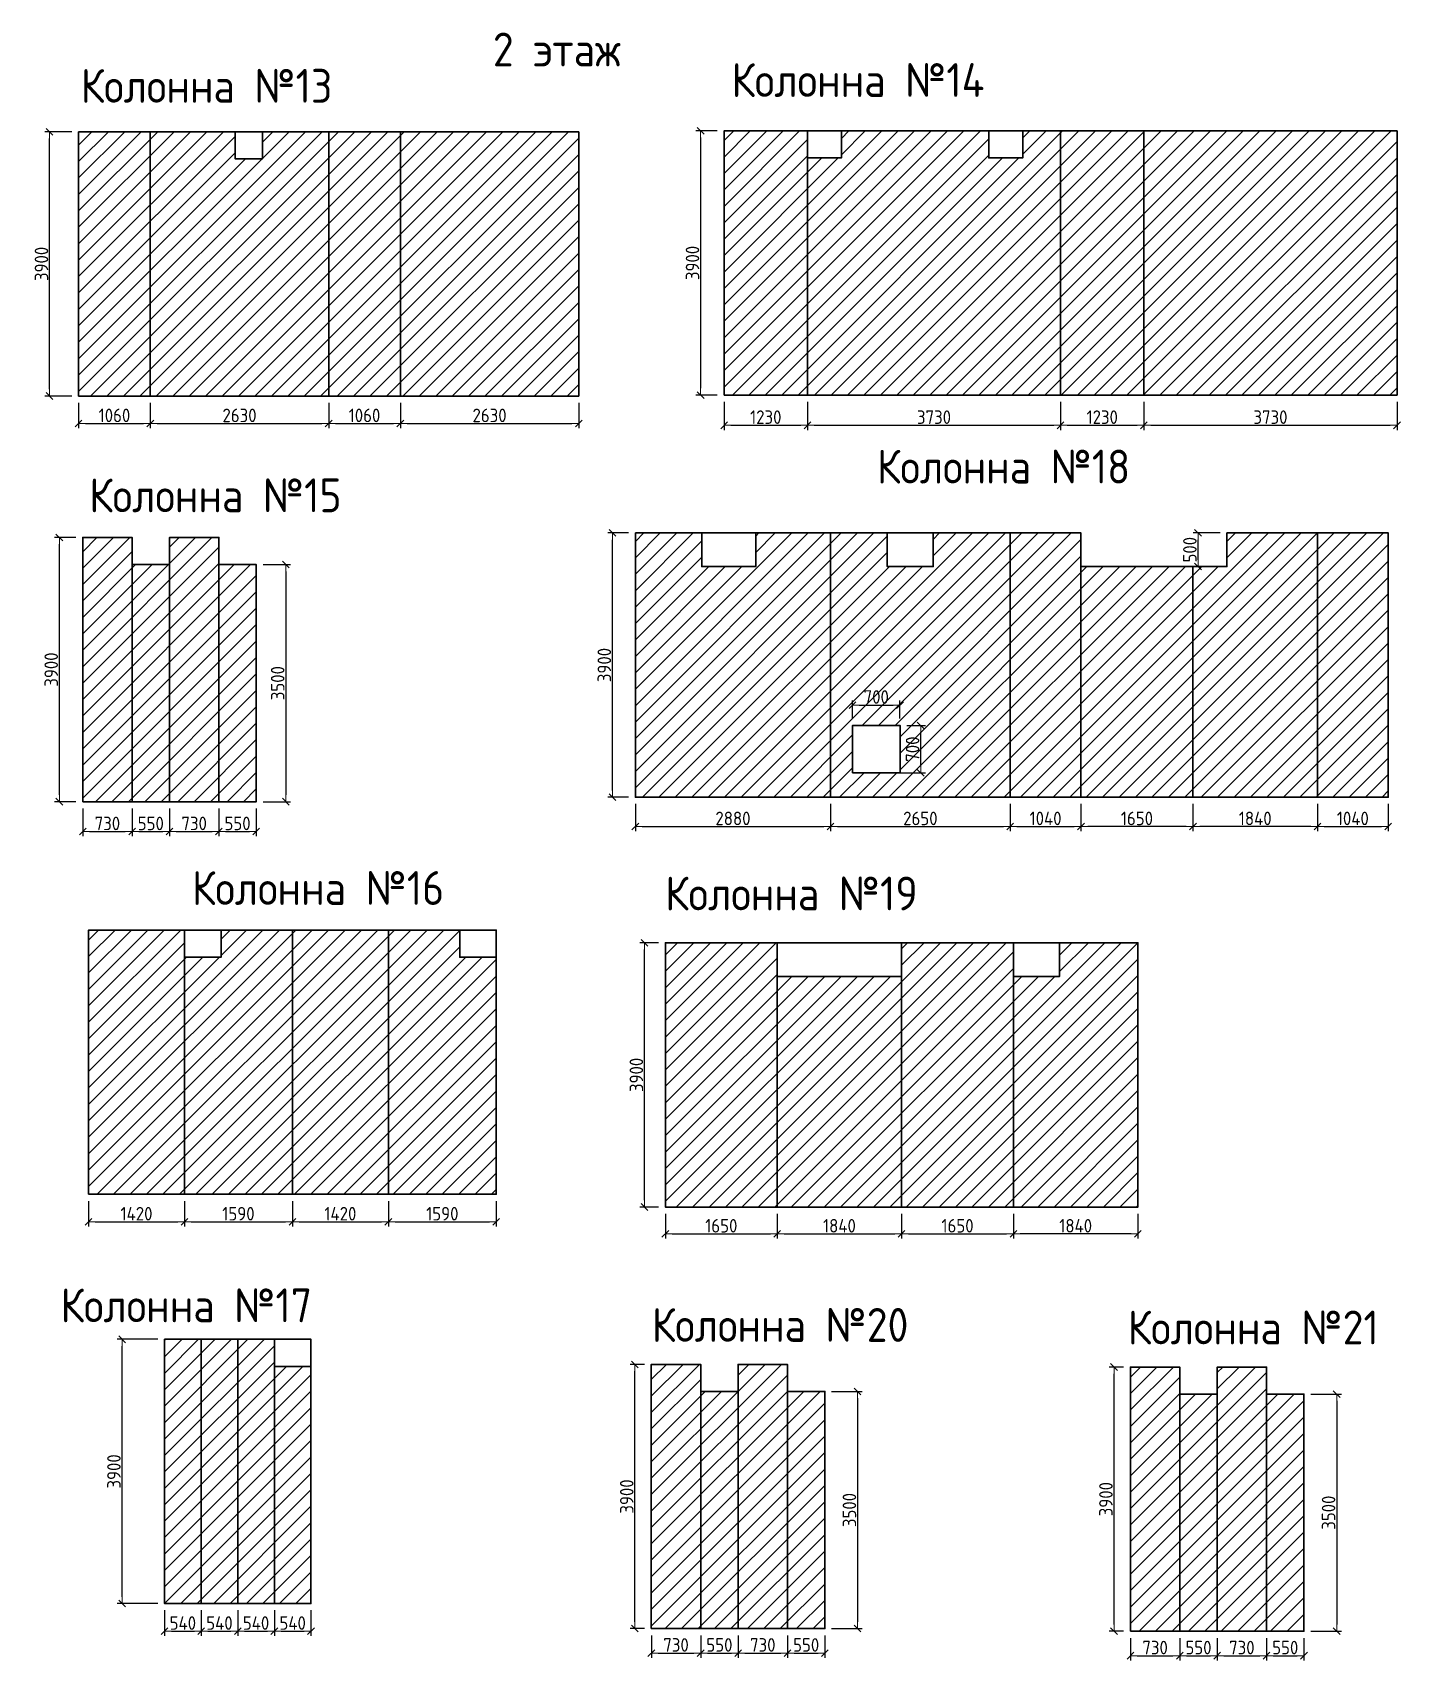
# Model space of a CAD drawing. Header units: millimetres. Extents: x 209 to 470115, y -86468 to 480215.
# Drawn here: x 449935 to 470115, y 235971 to 260000 of the extents above; entities that cross this region are included whole.
import ezdxf

# ---------------------------------------------------------------- set-up
doc = ezdxf.new("R2010")
doc.units = ezdxf.units.MM
for name, color, linetype, lineweight in [('Основные линии', 7, 'Continuous', 30), ('осново', 7, 'Continuous', 30), ('Пластиковые уголки', 1, 'Continuous', 30), ('Размеры', 7, 'Continuous', 15), ('Штриховка', 7, 'Continuous', 25)]:
    doc.layers.add(name, color=color, linetype=linetype, lineweight=lineweight)
doc.styles.add('СПДС', font='isocpeur.ttf', dxfattribs={"width": 0.9})
doc.dimstyles.new('Размера А3', dxfattribs={"dimtxt": 200, "dimasz": 100, "dimexe": 70, "dimexo": 100, "dimgap": 20, "dimtad": 1, "dimdec": 0, "dimrnd": 10, "dimzin": 0, "dimdsep": 46, "dimtxsty": 'СПДС', "dimblk": 'ARROWHEAD_6', "dimcen": 1, "dimclrd": 256, "dimclre": 256, "dimclrt": 256, "dimazin": 0, "dimtfac": 1, "dimtdec": 0, "dimtmove": 2, "dimatfit": 3, "dimfxl": 1, "dimtolj": 1, "dimtzin": 0, "dimarcsym": 0})

msp = doc.modelspace()

# ---------------------------------------------------------------- texts
at = {"layer": 'Основные линии', "insert": (456725.7, 260000.1), "char_height": 500, "attachment_point": 1, "style": 'СПДС'}
msp.add_mtext_dynamic_manual_height_columns('2 этаж ', width=2291.008, gutter_width=1622.4, heights=[0], dxfattribs=at)
at = {"layer": 'осново', "char_height": 500, "attachment_point": 1, "style": 'СПДС'}
for s, width, insert in [('Колонна №14', 3780.915, (460246.2, 259549)), ('Колонна №13', 3780.915, (450645.6, 259463.4)), ('Колонна №18', 3780.915, (462392.7, 253843.4)), ('Колонна №15', 3780.915, (450771, 253418.8)), ('Колонна №16', 3780.915, (452285.9, 247622.8)), ('Колонна №19', 3714.233, (459267.6, 247542)), ('Колонна №17', 3780.915, (450348, 241462.5)), ('Колонна №20', 3714.233, (459071.1, 241173.4)), ('Колонна №21', 3714.233, (466092.3, 241135.8))]:
    msp.add_mtext_dynamic_manual_height_columns(s, width=width, gutter_width=1678.4, heights=[0], dxfattribs=dict(at, insert=insert))

# ---------------------------------------------------------------- blocks, each defined once
blk = doc.blocks.new('ARROWHEAD_6')
at = {"color": 0, "linetype": 'Continuous'}
for p, q in [((0, 0), (-1, 0)), ((-0.5, -0.5), (0.5, 0.5))]:
    blk.add_line(p, q, dxfattribs=at)
blk = doc.blocks.new('*D1625')
at = {"layer": 'Defpoints', "color": 0, "transparency": 16777216}
for p in [(450186, 258535), (450614, 258535), (450614, 254635)]:
    blk.add_point(p, dxfattribs=at)
at = {"layer": 'Размеры', "lineweight": -2, "transparency": 16777216}
for p, q in [((450514, 258535), (450116, 258535)), ((450186, 254735), (450186, 258435)), ((450514, 254635), (450116, 254635))]:
    blk.add_line(p, q, dxfattribs=at)
at = {"layer": 'Размеры', "lineweight": -2, "transparency": 16777216, "xscale": 100, "yscale": 100, "zscale": 100}
for p, rotation in [((450186, 258535), 90), ((450186, 254635), 270)]:
    blk.add_blockref('ARROWHEAD_6', p, dxfattribs=dict(at, rotation=rotation))
at = {"layer": 'Размеры', "transparency": 16777216, "insert": (450066, 256585), "char_height": 200, "attachment_point": 5, "rotation": 90, "style": 'СПДС'}
blk.add_mtext('\\A1;3900', dxfattribs=at)
blk = doc.blocks.new('*D1626')
at = {"layer": 'Defpoints', "color": 0, "transparency": 16777216}
for p in [(450614, 254635), (451672, 254635), (451672, 254229)]:
    blk.add_point(p, dxfattribs=at)
at = {"layer": 'Размеры', "lineweight": -2, "transparency": 16777216}
for p, q in [((450614, 254535), (450614, 254159)), ((451672, 254535), (451672, 254159)), ((450714, 254229), (451572, 254229))]:
    blk.add_line(p, q, dxfattribs=at)
at = {"layer": 'Размеры', "lineweight": -2, "transparency": 16777216, "xscale": 100, "yscale": 100, "zscale": 100, "rotation": 180}
blk.add_blockref('ARROWHEAD_6', (450614, 254229), dxfattribs=at)
at = {"layer": 'Размеры', "lineweight": -2, "transparency": 16777216, "xscale": 100, "yscale": 100, "zscale": 100}
blk.add_blockref('ARROWHEAD_6', (451672, 254229), dxfattribs=at)
at = {"layer": 'Размеры', "transparency": 16777216, "insert": (451143, 254349), "char_height": 200, "attachment_point": 5, "style": 'СПДС'}
blk.add_mtext('\\A1;1060', dxfattribs=at)
blk = doc.blocks.new('*D1627')
at = {"layer": 'Defpoints', "color": 0, "transparency": 16777216}
for p in [(451672, 254635), (454304, 254635), (454304, 254229)]:
    blk.add_point(p, dxfattribs=at)
at = {"layer": 'Размеры', "lineweight": -2, "transparency": 16777216}
for p, q in [((451672, 254535), (451672, 254159)), ((454304, 254535), (454304, 254159)), ((451772, 254229), (454204, 254229))]:
    blk.add_line(p, q, dxfattribs=at)
at = {"layer": 'Размеры', "lineweight": -2, "transparency": 16777216, "xscale": 100, "yscale": 100, "zscale": 100, "rotation": 180}
blk.add_blockref('ARROWHEAD_6', (451672, 254229), dxfattribs=at)
at = {"layer": 'Размеры', "lineweight": -2, "transparency": 16777216, "xscale": 100, "yscale": 100, "zscale": 100}
blk.add_blockref('ARROWHEAD_6', (454304, 254229), dxfattribs=at)
at = {"layer": 'Размеры', "transparency": 16777216, "insert": (452988, 254349), "char_height": 200, "attachment_point": 5, "style": 'СПДС'}
blk.add_mtext('\\A1;2630', dxfattribs=at)
blk = doc.blocks.new('*D1628')
at = {"layer": 'Defpoints', "color": 0, "transparency": 16777216}
for p in [(454304, 254635), (455361, 254635), (455361, 254229)]:
    blk.add_point(p, dxfattribs=at)
at = {"layer": 'Размеры', "lineweight": -2, "transparency": 16777216}
for p, q in [((454304, 254535), (454304, 254159)), ((455361, 254535), (455361, 254159)), ((454404, 254229), (455261, 254229))]:
    blk.add_line(p, q, dxfattribs=at)
at = {"layer": 'Размеры', "lineweight": -2, "transparency": 16777216, "xscale": 100, "yscale": 100, "zscale": 100, "rotation": 180}
blk.add_blockref('ARROWHEAD_6', (454304, 254229), dxfattribs=at)
at = {"layer": 'Размеры', "lineweight": -2, "transparency": 16777216, "xscale": 100, "yscale": 100, "zscale": 100}
blk.add_blockref('ARROWHEAD_6', (455361, 254229), dxfattribs=at)
at = {"layer": 'Размеры', "transparency": 16777216, "insert": (454832, 254349), "char_height": 200, "attachment_point": 5, "style": 'СПДС'}
blk.add_mtext('\\A1;1060', dxfattribs=at)
blk = doc.blocks.new('*D1629')
at = {"layer": 'Defpoints', "color": 0, "transparency": 16777216}
for p in [(455361, 254635), (457993, 254635), (457993, 254229)]:
    blk.add_point(p, dxfattribs=at)
at = {"layer": 'Размеры', "lineweight": -2, "transparency": 16777216}
for p, q in [((455361, 254535), (455361, 254159)), ((457993, 254535), (457993, 254159)), ((455461, 254229), (457893, 254229))]:
    blk.add_line(p, q, dxfattribs=at)
at = {"layer": 'Размеры', "lineweight": -2, "transparency": 16777216, "xscale": 100, "yscale": 100, "zscale": 100, "rotation": 180}
blk.add_blockref('ARROWHEAD_6', (455361, 254229), dxfattribs=at)
at = {"layer": 'Размеры', "lineweight": -2, "transparency": 16777216, "xscale": 100, "yscale": 100, "zscale": 100}
blk.add_blockref('ARROWHEAD_6', (457993, 254229), dxfattribs=at)
at = {"layer": 'Размеры', "transparency": 16777216, "insert": (456677, 254349), "char_height": 200, "attachment_point": 5, "style": 'СПДС'}
blk.add_mtext('\\A1;2630', dxfattribs=at)
blk = doc.blocks.new('*D1630')
at = {"layer": 'Defpoints', "color": 0, "transparency": 16777216}
for p in [(460137, 258549), (459791, 254649), (460137, 254649)]:
    blk.add_point(p, dxfattribs=at)
at = {"layer": 'Размеры', "lineweight": -2, "transparency": 16777216}
for p, q in [((460037, 258549), (459721, 258549)), ((459791, 258449), (459791, 254749)), ((460037, 254649), (459721, 254649))]:
    blk.add_line(p, q, dxfattribs=at)
at = {"layer": 'Размеры', "lineweight": -2, "transparency": 16777216, "xscale": 100, "yscale": 100, "zscale": 100}
for p, rotation in [((459791, 258549), 90), ((459791, 254649), 270)]:
    blk.add_blockref('ARROWHEAD_6', p, dxfattribs=dict(at, rotation=rotation))
at = {"layer": 'Размеры', "transparency": 16777216, "insert": (459671, 256599), "char_height": 200, "attachment_point": 5, "rotation": 90, "style": 'СПДС'}
blk.add_mtext('\\A1;3900', dxfattribs=at)
blk = doc.blocks.new('*D1631')
at = {"layer": 'Defpoints', "color": 0, "transparency": 16777216}
for p in [(460137, 254649), (461367, 254649), (461367, 254203)]:
    blk.add_point(p, dxfattribs=at)
at = {"layer": 'Размеры', "lineweight": -2, "transparency": 16777216}
for p, q in [((460137, 254549), (460137, 254133)), ((461367, 254549), (461367, 254133)), ((460237, 254203), (461267, 254203))]:
    blk.add_line(p, q, dxfattribs=at)
at = {"layer": 'Размеры', "lineweight": -2, "transparency": 16777216, "xscale": 100, "yscale": 100, "zscale": 100, "rotation": 180}
blk.add_blockref('ARROWHEAD_6', (460137, 254203), dxfattribs=at)
at = {"layer": 'Размеры', "lineweight": -2, "transparency": 16777216, "xscale": 100, "yscale": 100, "zscale": 100}
blk.add_blockref('ARROWHEAD_6', (461367, 254203), dxfattribs=at)
at = {"layer": 'Размеры', "transparency": 16777216, "insert": (460752, 254323), "char_height": 200, "attachment_point": 5, "style": 'СПДС'}
blk.add_mtext('\\A1;1230', dxfattribs=at)
blk = doc.blocks.new('*D1632')
at = {"layer": 'Defpoints', "color": 0, "transparency": 16777216}
for p in [(461367, 254649), (465101, 254649), (465101, 254203)]:
    blk.add_point(p, dxfattribs=at)
at = {"layer": 'Размеры', "lineweight": -2, "transparency": 16777216}
for p, q in [((461367, 254549), (461367, 254133)), ((465101, 254549), (465101, 254133)), ((461467, 254203), (465001, 254203))]:
    blk.add_line(p, q, dxfattribs=at)
at = {"layer": 'Размеры', "lineweight": -2, "transparency": 16777216, "xscale": 100, "yscale": 100, "zscale": 100, "rotation": 180}
blk.add_blockref('ARROWHEAD_6', (461367, 254203), dxfattribs=at)
at = {"layer": 'Размеры', "lineweight": -2, "transparency": 16777216, "xscale": 100, "yscale": 100, "zscale": 100}
blk.add_blockref('ARROWHEAD_6', (465101, 254203), dxfattribs=at)
at = {"layer": 'Размеры', "transparency": 16777216, "insert": (463234, 254323), "char_height": 200, "attachment_point": 5, "style": 'СПДС'}
blk.add_mtext('\\A1;3730', dxfattribs=at)
blk = doc.blocks.new('*D1633')
at = {"layer": 'Defpoints', "color": 0, "transparency": 16777216}
for p in [(465101, 254649), (466331, 254649), (466331, 254203)]:
    blk.add_point(p, dxfattribs=at)
at = {"layer": 'Размеры', "lineweight": -2, "transparency": 16777216}
for p, q in [((465101, 254549), (465101, 254133)), ((466331, 254549), (466331, 254133)), ((465201, 254203), (466231, 254203))]:
    blk.add_line(p, q, dxfattribs=at)
at = {"layer": 'Размеры', "lineweight": -2, "transparency": 16777216, "xscale": 100, "yscale": 100, "zscale": 100, "rotation": 180}
blk.add_blockref('ARROWHEAD_6', (465101, 254203), dxfattribs=at)
at = {"layer": 'Размеры', "lineweight": -2, "transparency": 16777216, "xscale": 100, "yscale": 100, "zscale": 100}
blk.add_blockref('ARROWHEAD_6', (466331, 254203), dxfattribs=at)
at = {"layer": 'Размеры', "transparency": 16777216, "insert": (465716, 254323), "char_height": 200, "attachment_point": 5, "style": 'СПДС'}
blk.add_mtext('\\A1;1230', dxfattribs=at)
blk = doc.blocks.new('*D1634')
at = {"layer": 'Defpoints', "color": 0, "transparency": 16777216}
for p in [(466331, 254649), (470065, 254649), (470065, 254203)]:
    blk.add_point(p, dxfattribs=at)
at = {"layer": 'Размеры', "lineweight": -2, "transparency": 16777216}
for p, q in [((466331, 254549), (466331, 254133)), ((470065, 254549), (470065, 254133)), ((466431, 254203), (469965, 254203))]:
    blk.add_line(p, q, dxfattribs=at)
at = {"layer": 'Размеры', "lineweight": -2, "transparency": 16777216, "xscale": 100, "yscale": 100, "zscale": 100, "rotation": 180}
blk.add_blockref('ARROWHEAD_6', (466331, 254203), dxfattribs=at)
at = {"layer": 'Размеры', "lineweight": -2, "transparency": 16777216, "xscale": 100, "yscale": 100, "zscale": 100}
blk.add_blockref('ARROWHEAD_6', (470065, 254203), dxfattribs=at)
at = {"layer": 'Размеры', "transparency": 16777216, "insert": (468198, 254323), "char_height": 200, "attachment_point": 5, "style": 'СПДС'}
blk.add_mtext('\\A1;3730', dxfattribs=at)
blk = doc.blocks.new('*D1635')
at = {"layer": 'Defpoints', "color": 0, "transparency": 16777216}
for p in [(450330, 252547), (450675, 252547), (450675, 248647)]:
    blk.add_point(p, dxfattribs=at)
at = {"layer": 'Размеры', "lineweight": -2, "transparency": 16777216}
for p, q in [((450575, 252547), (450260, 252547)), ((450330, 248747), (450330, 252447)), ((450575, 248647), (450260, 248647))]:
    blk.add_line(p, q, dxfattribs=at)
at = {"layer": 'Размеры', "lineweight": -2, "transparency": 16777216, "xscale": 100, "yscale": 100, "zscale": 100}
for p, rotation in [((450330, 252547), 90), ((450330, 248647), 270)]:
    blk.add_blockref('ARROWHEAD_6', p, dxfattribs=dict(at, rotation=rotation))
at = {"layer": 'Размеры', "transparency": 16777216, "insert": (450210, 250597), "char_height": 200, "attachment_point": 5, "rotation": 90, "style": 'СПДС'}
blk.add_mtext('\\A1;3900', dxfattribs=at)
blk = doc.blocks.new('*D1636')
at = {"layer": 'Defpoints', "color": 0, "transparency": 16777216}
for p in [(453235, 252147), (453235, 248647), (453671, 248647)]:
    blk.add_point(p, dxfattribs=at)
at = {"layer": 'Размеры', "lineweight": -2, "transparency": 16777216}
for p, q in [((453335, 252147), (453741, 252147)), ((453671, 252047), (453671, 248747)), ((453335, 248647), (453741, 248647))]:
    blk.add_line(p, q, dxfattribs=at)
at = {"layer": 'Размеры', "lineweight": -2, "transparency": 16777216, "xscale": 100, "yscale": 100, "zscale": 100}
for p, rotation in [((453671, 252147), 90), ((453671, 248647), 270)]:
    blk.add_blockref('ARROWHEAD_6', p, dxfattribs=dict(at, rotation=rotation))
at = {"layer": 'Размеры', "transparency": 16777216, "insert": (453551, 250397), "char_height": 200, "attachment_point": 5, "rotation": 90, "style": 'СПДС'}
blk.add_mtext('\\A1;3500', dxfattribs=at)
blk = doc.blocks.new('*D1637')
at = {"layer": 'Defpoints', "color": 0, "transparency": 16777216}
for p in [(450675, 248647), (451403, 248647), (451403, 248206)]:
    blk.add_point(p, dxfattribs=at)
at = {"layer": 'Размеры', "lineweight": -2, "transparency": 16777216}
for p, q in [((450675, 248547), (450675, 248136)), ((451403, 248547), (451403, 248136)), ((450775, 248206), (451303, 248206))]:
    blk.add_line(p, q, dxfattribs=at)
at = {"layer": 'Размеры', "lineweight": -2, "transparency": 16777216, "xscale": 100, "yscale": 100, "zscale": 100, "rotation": 180}
blk.add_blockref('ARROWHEAD_6', (450675, 248206), dxfattribs=at)
at = {"layer": 'Размеры', "lineweight": -2, "transparency": 16777216, "xscale": 100, "yscale": 100, "zscale": 100}
blk.add_blockref('ARROWHEAD_6', (451403, 248206), dxfattribs=at)
at = {"layer": 'Размеры', "transparency": 16777216, "insert": (451039, 248326), "char_height": 200, "attachment_point": 5, "style": 'СПДС'}
blk.add_mtext('\\A1;730', dxfattribs=at)
blk = doc.blocks.new('*D1638')
at = {"layer": 'Defpoints', "color": 0, "transparency": 16777216}
for p in [(451403, 248647), (451955, 248647), (451955, 248206)]:
    blk.add_point(p, dxfattribs=at)
at = {"layer": 'Размеры', "lineweight": -2, "transparency": 16777216}
for p, q in [((451403, 248547), (451403, 248136)), ((451955, 248547), (451955, 248136)), ((451503, 248206), (451855, 248206))]:
    blk.add_line(p, q, dxfattribs=at)
at = {"layer": 'Размеры', "lineweight": -2, "transparency": 16777216, "xscale": 100, "yscale": 100, "zscale": 100, "rotation": 180}
blk.add_blockref('ARROWHEAD_6', (451403, 248206), dxfattribs=at)
at = {"layer": 'Размеры', "lineweight": -2, "transparency": 16777216, "xscale": 100, "yscale": 100, "zscale": 100}
blk.add_blockref('ARROWHEAD_6', (451955, 248206), dxfattribs=at)
at = {"layer": 'Размеры', "transparency": 16777216, "insert": (451679, 248326), "char_height": 200, "attachment_point": 5, "style": 'СПДС'}
blk.add_mtext('\\A1;550', dxfattribs=at)
blk = doc.blocks.new('*D1639')
at = {"layer": 'Defpoints', "color": 0, "transparency": 16777216}
for p in [(451955, 248647), (452683, 248647), (452683, 248206)]:
    blk.add_point(p, dxfattribs=at)
at = {"layer": 'Размеры', "lineweight": -2, "transparency": 16777216}
for p, q in [((451955, 248547), (451955, 248136)), ((452683, 248547), (452683, 248136)), ((452055, 248206), (452583, 248206))]:
    blk.add_line(p, q, dxfattribs=at)
at = {"layer": 'Размеры', "lineweight": -2, "transparency": 16777216, "xscale": 100, "yscale": 100, "zscale": 100, "rotation": 180}
blk.add_blockref('ARROWHEAD_6', (451955, 248206), dxfattribs=at)
at = {"layer": 'Размеры', "lineweight": -2, "transparency": 16777216, "xscale": 100, "yscale": 100, "zscale": 100}
blk.add_blockref('ARROWHEAD_6', (452683, 248206), dxfattribs=at)
at = {"layer": 'Размеры', "transparency": 16777216, "insert": (452319, 248326), "char_height": 200, "attachment_point": 5, "style": 'СПДС'}
blk.add_mtext('\\A1;730', dxfattribs=at)
blk = doc.blocks.new('*D1640')
at = {"layer": 'Defpoints', "color": 0, "transparency": 16777216}
for p in [(452683, 248647), (453235, 248647), (453235, 248206)]:
    blk.add_point(p, dxfattribs=at)
at = {"layer": 'Размеры', "lineweight": -2, "transparency": 16777216}
for p, q in [((452683, 248547), (452683, 248136)), ((453235, 248547), (453235, 248136)), ((452783, 248206), (453135, 248206))]:
    blk.add_line(p, q, dxfattribs=at)
at = {"layer": 'Размеры', "lineweight": -2, "transparency": 16777216, "xscale": 100, "yscale": 100, "zscale": 100, "rotation": 180}
blk.add_blockref('ARROWHEAD_6', (452683, 248206), dxfattribs=at)
at = {"layer": 'Размеры', "lineweight": -2, "transparency": 16777216, "xscale": 100, "yscale": 100, "zscale": 100}
blk.add_blockref('ARROWHEAD_6', (453235, 248206), dxfattribs=at)
at = {"layer": 'Размеры', "transparency": 16777216, "insert": (452959, 248326), "char_height": 200, "attachment_point": 5, "style": 'СПДС'}
blk.add_mtext('\\A1;550', dxfattribs=at)
blk = doc.blocks.new('*D1641')
at = {"layer": 'Defpoints', "color": 0, "transparency": 16777216}
for p in [(458490, 252614), (458828, 252614), (458828, 248714)]:
    blk.add_point(p, dxfattribs=at)
at = {"layer": 'Размеры', "lineweight": -2, "transparency": 16777216}
for p, q in [((458728, 252614), (458420, 252614)), ((458490, 248814), (458490, 252514)), ((458728, 248714), (458420, 248714))]:
    blk.add_line(p, q, dxfattribs=at)
at = {"layer": 'Размеры', "lineweight": -2, "transparency": 16777216, "xscale": 100, "yscale": 100, "zscale": 100}
for p, rotation in [((458490, 252614), 90), ((458490, 248714), 270)]:
    blk.add_blockref('ARROWHEAD_6', p, dxfattribs=dict(at, rotation=rotation))
at = {"layer": 'Размеры', "transparency": 16777216, "insert": (458370, 250664), "char_height": 200, "attachment_point": 5, "rotation": 90, "style": 'СПДС'}
blk.add_mtext('\\A1;3900', dxfattribs=at)
blk = doc.blocks.new('*D1642')
at = {"layer": 'Defpoints', "color": 0, "transparency": 16777216}
for p in [(458828, 248714), (461708, 248714), (461708, 248280)]:
    blk.add_point(p, dxfattribs=at)
at = {"layer": 'Размеры', "lineweight": -2, "transparency": 16777216}
for p, q in [((458828, 248614), (458828, 248210)), ((461708, 248614), (461708, 248210)), ((458928, 248280), (461608, 248280))]:
    blk.add_line(p, q, dxfattribs=at)
at = {"layer": 'Размеры', "lineweight": -2, "transparency": 16777216, "xscale": 100, "yscale": 100, "zscale": 100, "rotation": 180}
blk.add_blockref('ARROWHEAD_6', (458828, 248280), dxfattribs=at)
at = {"layer": 'Размеры', "lineweight": -2, "transparency": 16777216, "xscale": 100, "yscale": 100, "zscale": 100}
blk.add_blockref('ARROWHEAD_6', (461708, 248280), dxfattribs=at)
at = {"layer": 'Размеры', "transparency": 16777216, "insert": (460268, 248400), "char_height": 200, "attachment_point": 5, "style": 'СПДС'}
blk.add_mtext('\\A1;2880', dxfattribs=at)
blk = doc.blocks.new('*D1643')
at = {"layer": 'Defpoints', "color": 0, "transparency": 16777216}
for p in [(462732, 250073), (462032, 249773), (462732, 249773)]:
    blk.add_point(p, dxfattribs=at)
at = {"layer": 'Размеры', "lineweight": -2, "transparency": 16777216}
for p, q in [((462032, 249873), (462032, 250143)), ((462132, 250073), (462632, 250073)), ((462732, 249873), (462732, 250143))]:
    blk.add_line(p, q, dxfattribs=at)
at = {"layer": 'Размеры', "lineweight": -2, "transparency": 16777216, "xscale": 100, "yscale": 100, "zscale": 100, "rotation": 180}
blk.add_blockref('ARROWHEAD_6', (462032, 250073), dxfattribs=at)
at = {"layer": 'Размеры', "lineweight": -2, "transparency": 16777216, "xscale": 100, "yscale": 100, "zscale": 100}
blk.add_blockref('ARROWHEAD_6', (462732, 250073), dxfattribs=at)
at = {"layer": 'Размеры', "transparency": 16777216, "insert": (462382, 250193), "char_height": 200, "attachment_point": 5, "style": 'СПДС'}
blk.add_mtext('\\A1;700', dxfattribs=at)
blk = doc.blocks.new('*D1644')
at = {"layer": 'Defpoints', "color": 0, "transparency": 16777216}
for p in [(462732, 249773), (463038, 249773), (462634, 249073)]:
    blk.add_point(p, dxfattribs=at)
at = {"layer": 'Размеры', "lineweight": -2, "transparency": 16777216}
for p, q in [((462832, 249773), (463108, 249773)), ((463038, 249173), (463038, 249673)), ((462734, 249073), (463108, 249073))]:
    blk.add_line(p, q, dxfattribs=at)
at = {"layer": 'Размеры', "lineweight": -2, "transparency": 16777216, "xscale": 100, "yscale": 100, "zscale": 100}
for p, rotation in [((463038, 249773), 90), ((463038, 249073), 270)]:
    blk.add_blockref('ARROWHEAD_6', p, dxfattribs=dict(at, rotation=rotation))
at = {"layer": 'Размеры', "transparency": 16777216, "insert": (462918, 249423), "char_height": 200, "attachment_point": 5, "rotation": 90, "style": 'СПДС'}
blk.add_mtext('\\A1;700', dxfattribs=at)
blk = doc.blocks.new('*D1645')
at = {"layer": 'Defpoints', "color": 0, "transparency": 16777216}
for p in [(461708, 248714), (464358, 248714), (464358, 248280)]:
    blk.add_point(p, dxfattribs=at)
at = {"layer": 'Размеры', "lineweight": -2, "transparency": 16777216}
for p, q in [((461708, 248614), (461708, 248210)), ((464358, 248614), (464358, 248210)), ((461808, 248280), (464258, 248280))]:
    blk.add_line(p, q, dxfattribs=at)
at = {"layer": 'Размеры', "lineweight": -2, "transparency": 16777216, "xscale": 100, "yscale": 100, "zscale": 100, "rotation": 180}
blk.add_blockref('ARROWHEAD_6', (461708, 248280), dxfattribs=at)
at = {"layer": 'Размеры', "lineweight": -2, "transparency": 16777216, "xscale": 100, "yscale": 100, "zscale": 100}
blk.add_blockref('ARROWHEAD_6', (464358, 248280), dxfattribs=at)
at = {"layer": 'Размеры', "transparency": 16777216, "insert": (463033, 248400), "char_height": 200, "attachment_point": 5, "style": 'СПДС'}
blk.add_mtext('\\A1;2650', dxfattribs=at)
blk = doc.blocks.new('*D1646')
at = {"layer": 'Defpoints', "color": 0, "transparency": 16777216}
for p in [(464358, 248714), (465402, 248714), (465402, 248280)]:
    blk.add_point(p, dxfattribs=at)
at = {"layer": 'Размеры', "lineweight": -2, "transparency": 16777216}
for p, q in [((464358, 248614), (464358, 248210)), ((465402, 248614), (465402, 248210)), ((464458, 248280), (465302, 248280))]:
    blk.add_line(p, q, dxfattribs=at)
at = {"layer": 'Размеры', "lineweight": -2, "transparency": 16777216, "xscale": 100, "yscale": 100, "zscale": 100, "rotation": 180}
blk.add_blockref('ARROWHEAD_6', (464358, 248280), dxfattribs=at)
at = {"layer": 'Размеры', "lineweight": -2, "transparency": 16777216, "xscale": 100, "yscale": 100, "zscale": 100}
blk.add_blockref('ARROWHEAD_6', (465402, 248280), dxfattribs=at)
at = {"layer": 'Размеры', "transparency": 16777216, "insert": (464880, 248400), "char_height": 200, "attachment_point": 5, "style": 'СПДС'}
blk.add_mtext('\\A1;1040', dxfattribs=at)
blk = doc.blocks.new('*D1647')
at = {"layer": 'Defpoints', "color": 0, "transparency": 16777216}
for p in [(465402, 248714), (467055, 248714), (465402, 248280)]:
    blk.add_point(p, dxfattribs=at)
at = {"layer": 'Размеры', "lineweight": -2, "transparency": 16777216}
for p, q in [((465402, 248614), (465402, 248210)), ((467055, 248614), (467055, 248210)), ((466955, 248280), (465502, 248280))]:
    blk.add_line(p, q, dxfattribs=at)
at = {"layer": 'Размеры', "lineweight": -2, "transparency": 16777216, "xscale": 100, "yscale": 100, "zscale": 100, "rotation": 180}
blk.add_blockref('ARROWHEAD_6', (465402, 248280), dxfattribs=at)
at = {"layer": 'Размеры', "lineweight": -2, "transparency": 16777216, "xscale": 100, "yscale": 100, "zscale": 100}
blk.add_blockref('ARROWHEAD_6', (467055, 248280), dxfattribs=at)
at = {"layer": 'Размеры', "transparency": 16777216, "insert": (466228, 248400), "char_height": 200, "attachment_point": 5, "style": 'СПДС'}
blk.add_mtext('\\A1;1650', dxfattribs=at)
blk = doc.blocks.new('*D1648')
at = {"layer": 'Defpoints', "color": 0, "transparency": 16777216}
for p in [(467055, 248714), (468892, 248714), (467055, 248280)]:
    blk.add_point(p, dxfattribs=at)
at = {"layer": 'Размеры', "lineweight": -2, "transparency": 16777216}
for p, q in [((467055, 248614), (467055, 248210)), ((468892, 248614), (468892, 248210)), ((468792, 248280), (467155, 248280))]:
    blk.add_line(p, q, dxfattribs=at)
at = {"layer": 'Размеры', "lineweight": -2, "transparency": 16777216, "xscale": 100, "yscale": 100, "zscale": 100, "rotation": 180}
blk.add_blockref('ARROWHEAD_6', (467055, 248280), dxfattribs=at)
at = {"layer": 'Размеры', "lineweight": -2, "transparency": 16777216, "xscale": 100, "yscale": 100, "zscale": 100}
blk.add_blockref('ARROWHEAD_6', (468892, 248280), dxfattribs=at)
at = {"layer": 'Размеры', "transparency": 16777216, "insert": (467973, 248400), "char_height": 200, "attachment_point": 5, "style": 'СПДС'}
blk.add_mtext('\\A1;1840', dxfattribs=at)
blk = doc.blocks.new('*D1649')
at = {"layer": 'Defpoints', "color": 0, "transparency": 16777216}
for p in [(468892, 248714), (469935, 248714), (469935, 248280)]:
    blk.add_point(p, dxfattribs=at)
at = {"layer": 'Размеры', "lineweight": -2, "transparency": 16777216}
for p, q in [((468892, 248614), (468892, 248210)), ((469935, 248614), (469935, 248210)), ((468992, 248280), (469835, 248280))]:
    blk.add_line(p, q, dxfattribs=at)
at = {"layer": 'Размеры', "lineweight": -2, "transparency": 16777216, "xscale": 100, "yscale": 100, "zscale": 100, "rotation": 180}
blk.add_blockref('ARROWHEAD_6', (468892, 248280), dxfattribs=at)
at = {"layer": 'Размеры', "lineweight": -2, "transparency": 16777216, "xscale": 100, "yscale": 100, "zscale": 100}
blk.add_blockref('ARROWHEAD_6', (469935, 248280), dxfattribs=at)
at = {"layer": 'Размеры', "transparency": 16777216, "insert": (469413, 248400), "char_height": 200, "attachment_point": 5, "style": 'СПДС'}
blk.add_mtext('\\A1;1040', dxfattribs=at)
blk = doc.blocks.new('*D1650')
at = {"layer": 'Defpoints', "color": 0, "transparency": 16777216}
for p in [(467129, 252614), (467555, 252614), (467555, 252118)]:
    blk.add_point(p, dxfattribs=at)
at = {"layer": 'Размеры', "lineweight": -2, "transparency": 16777216}
for p, q in [((467455, 252614), (467059, 252614)), ((467129, 252218), (467129, 252514)), ((467455, 252118), (467059, 252118))]:
    blk.add_line(p, q, dxfattribs=at)
at = {"layer": 'Размеры', "lineweight": -2, "transparency": 16777216, "xscale": 100, "yscale": 100, "zscale": 100}
for p, rotation in [((467129, 252614), 90), ((467129, 252118), 270)]:
    blk.add_blockref('ARROWHEAD_6', p, dxfattribs=dict(at, rotation=rotation))
at = {"layer": 'Размеры', "transparency": 16777216, "insert": (467009, 252366), "char_height": 200, "attachment_point": 5, "rotation": 90, "style": 'СПДС'}
blk.add_mtext('\\A1;500', dxfattribs=at)
blk = doc.blocks.new('*D1651')
at = {"layer": 'Defpoints', "color": 0, "transparency": 16777216}
for p in [(450760, 242851), (452176, 242851), (452176, 242445)]:
    blk.add_point(p, dxfattribs=at)
at = {"layer": 'Размеры', "lineweight": -2, "transparency": 16777216}
for p, q in [((450760, 242751), (450760, 242375)), ((452176, 242751), (452176, 242375)), ((450860, 242445), (452076, 242445))]:
    blk.add_line(p, q, dxfattribs=at)
at = {"layer": 'Размеры', "lineweight": -2, "transparency": 16777216, "xscale": 100, "yscale": 100, "zscale": 100, "rotation": 180}
blk.add_blockref('ARROWHEAD_6', (450760, 242445), dxfattribs=at)
at = {"layer": 'Размеры', "lineweight": -2, "transparency": 16777216, "xscale": 100, "yscale": 100, "zscale": 100}
blk.add_blockref('ARROWHEAD_6', (452176, 242445), dxfattribs=at)
at = {"layer": 'Размеры', "transparency": 16777216, "insert": (451468, 242565), "char_height": 200, "attachment_point": 5, "style": 'СПДС'}
blk.add_mtext('\\A1;1420', dxfattribs=at)
blk = doc.blocks.new('*D1652')
at = {"layer": 'Defpoints', "color": 0, "transparency": 16777216}
for p in [(452176, 242851), (453768, 242851), (453768, 242445)]:
    blk.add_point(p, dxfattribs=at)
at = {"layer": 'Размеры', "lineweight": -2, "transparency": 16777216}
for p, q in [((452176, 242751), (452176, 242375)), ((453768, 242751), (453768, 242375)), ((452276, 242445), (453668, 242445))]:
    blk.add_line(p, q, dxfattribs=at)
at = {"layer": 'Размеры', "lineweight": -2, "transparency": 16777216, "xscale": 100, "yscale": 100, "zscale": 100, "rotation": 180}
blk.add_blockref('ARROWHEAD_6', (452176, 242445), dxfattribs=at)
at = {"layer": 'Размеры', "lineweight": -2, "transparency": 16777216, "xscale": 100, "yscale": 100, "zscale": 100}
blk.add_blockref('ARROWHEAD_6', (453768, 242445), dxfattribs=at)
at = {"layer": 'Размеры', "transparency": 16777216, "insert": (452972, 242565), "char_height": 200, "attachment_point": 5, "style": 'СПДС'}
blk.add_mtext('\\A1;1590', dxfattribs=at)
blk = doc.blocks.new('*D1653')
at = {"layer": 'Defpoints', "color": 0, "transparency": 16777216}
for p in [(453768, 242851), (455184, 242851), (455184, 242445)]:
    blk.add_point(p, dxfattribs=at)
at = {"layer": 'Размеры', "lineweight": -2, "transparency": 16777216}
for p, q in [((453768, 242751), (453768, 242375)), ((455184, 242751), (455184, 242375)), ((453868, 242445), (455084, 242445))]:
    blk.add_line(p, q, dxfattribs=at)
at = {"layer": 'Размеры', "lineweight": -2, "transparency": 16777216, "xscale": 100, "yscale": 100, "zscale": 100, "rotation": 180}
blk.add_blockref('ARROWHEAD_6', (453768, 242445), dxfattribs=at)
at = {"layer": 'Размеры', "lineweight": -2, "transparency": 16777216, "xscale": 100, "yscale": 100, "zscale": 100}
blk.add_blockref('ARROWHEAD_6', (455184, 242445), dxfattribs=at)
at = {"layer": 'Размеры', "transparency": 16777216, "insert": (454476, 242565), "char_height": 200, "attachment_point": 5, "style": 'СПДС'}
blk.add_mtext('\\A1;1420', dxfattribs=at)
blk = doc.blocks.new('*D1654')
at = {"layer": 'Defpoints', "color": 0, "transparency": 16777216}
for p in [(455184, 242851), (456776, 242851), (456776, 242445)]:
    blk.add_point(p, dxfattribs=at)
at = {"layer": 'Размеры', "lineweight": -2, "transparency": 16777216}
for p, q in [((455184, 242751), (455184, 242375)), ((456776, 242751), (456776, 242375)), ((455284, 242445), (456676, 242445))]:
    blk.add_line(p, q, dxfattribs=at)
at = {"layer": 'Размеры', "lineweight": -2, "transparency": 16777216, "xscale": 100, "yscale": 100, "zscale": 100, "rotation": 180}
blk.add_blockref('ARROWHEAD_6', (455184, 242445), dxfattribs=at)
at = {"layer": 'Размеры', "lineweight": -2, "transparency": 16777216, "xscale": 100, "yscale": 100, "zscale": 100}
blk.add_blockref('ARROWHEAD_6', (456776, 242445), dxfattribs=at)
at = {"layer": 'Размеры', "transparency": 16777216, "insert": (455980, 242565), "char_height": 200, "attachment_point": 5, "style": 'СПДС'}
blk.add_mtext('\\A1;1590', dxfattribs=at)
blk = doc.blocks.new('*D1655')
at = {"layer": 'Defpoints', "color": 0, "transparency": 16777216}
for p in [(458963, 246564), (459271, 246564), (459271, 242664)]:
    blk.add_point(p, dxfattribs=at)
at = {"layer": 'Размеры', "lineweight": -2, "transparency": 16777216}
for p, q in [((459171, 246564), (458893, 246564)), ((458963, 242764), (458963, 246464)), ((459171, 242664), (458893, 242664))]:
    blk.add_line(p, q, dxfattribs=at)
at = {"layer": 'Размеры', "lineweight": -2, "transparency": 16777216, "xscale": 100, "yscale": 100, "zscale": 100}
for p, rotation in [((458963, 246564), 90), ((458963, 242664), 270)]:
    blk.add_blockref('ARROWHEAD_6', p, dxfattribs=dict(at, rotation=rotation))
at = {"layer": 'Размеры', "transparency": 16777216, "insert": (458843, 244614), "char_height": 200, "attachment_point": 5, "rotation": 90, "style": 'СПДС'}
blk.add_mtext('\\A1;3900', dxfattribs=at)
blk = doc.blocks.new('*D1656')
at = {"layer": 'Defpoints', "color": 0, "transparency": 16777216}
for p in [(459271, 242664), (460921, 242664), (460921, 242267)]:
    blk.add_point(p, dxfattribs=at)
at = {"layer": 'Размеры', "lineweight": -2, "transparency": 16777216}
for p, q in [((459271, 242564), (459271, 242197)), ((460921, 242564), (460921, 242197)), ((459371, 242267), (460821, 242267))]:
    blk.add_line(p, q, dxfattribs=at)
at = {"layer": 'Размеры', "lineweight": -2, "transparency": 16777216, "xscale": 100, "yscale": 100, "zscale": 100, "rotation": 180}
blk.add_blockref('ARROWHEAD_6', (459271, 242267), dxfattribs=at)
at = {"layer": 'Размеры', "lineweight": -2, "transparency": 16777216, "xscale": 100, "yscale": 100, "zscale": 100}
blk.add_blockref('ARROWHEAD_6', (460921, 242267), dxfattribs=at)
at = {"layer": 'Размеры', "transparency": 16777216, "insert": (460096, 242387), "char_height": 200, "attachment_point": 5, "style": 'СПДС'}
blk.add_mtext('\\A1;1650', dxfattribs=at)
blk = doc.blocks.new('*D1657')
at = {"layer": 'Defpoints', "color": 0, "transparency": 16777216}
for p in [(460921, 242664), (462756, 242664), (462756, 242267)]:
    blk.add_point(p, dxfattribs=at)
at = {"layer": 'Размеры', "lineweight": -2, "transparency": 16777216}
for p, q in [((460921, 242564), (460921, 242197)), ((462756, 242564), (462756, 242197)), ((461021, 242267), (462656, 242267))]:
    blk.add_line(p, q, dxfattribs=at)
at = {"layer": 'Размеры', "lineweight": -2, "transparency": 16777216, "xscale": 100, "yscale": 100, "zscale": 100, "rotation": 180}
blk.add_blockref('ARROWHEAD_6', (460921, 242267), dxfattribs=at)
at = {"layer": 'Размеры', "lineweight": -2, "transparency": 16777216, "xscale": 100, "yscale": 100, "zscale": 100}
blk.add_blockref('ARROWHEAD_6', (462756, 242267), dxfattribs=at)
at = {"layer": 'Размеры', "transparency": 16777216, "insert": (461839, 242387), "char_height": 200, "attachment_point": 5, "style": 'СПДС'}
blk.add_mtext('\\A1;1840', dxfattribs=at)
blk = doc.blocks.new('*D1658')
at = {"layer": 'Defpoints', "color": 0, "transparency": 16777216}
for p in [(462756, 242664), (464406, 242664), (464406, 242267)]:
    blk.add_point(p, dxfattribs=at)
at = {"layer": 'Размеры', "lineweight": -2, "transparency": 16777216}
for p, q in [((462756, 242564), (462756, 242197)), ((464406, 242564), (464406, 242197)), ((462856, 242267), (464306, 242267))]:
    blk.add_line(p, q, dxfattribs=at)
at = {"layer": 'Размеры', "lineweight": -2, "transparency": 16777216, "xscale": 100, "yscale": 100, "zscale": 100, "rotation": 180}
blk.add_blockref('ARROWHEAD_6', (462756, 242267), dxfattribs=at)
at = {"layer": 'Размеры', "lineweight": -2, "transparency": 16777216, "xscale": 100, "yscale": 100, "zscale": 100}
blk.add_blockref('ARROWHEAD_6', (464406, 242267), dxfattribs=at)
at = {"layer": 'Размеры', "transparency": 16777216, "insert": (463581, 242387), "char_height": 200, "attachment_point": 5, "style": 'СПДС'}
blk.add_mtext('\\A1;1650', dxfattribs=at)
blk = doc.blocks.new('*D1659')
at = {"layer": 'Defpoints', "color": 0, "transparency": 16777216}
for p in [(464406, 242664), (466241, 242664), (464406, 242267)]:
    blk.add_point(p, dxfattribs=at)
at = {"layer": 'Размеры', "lineweight": -2, "transparency": 16777216}
for p, q in [((464406, 242564), (464406, 242197)), ((466241, 242564), (466241, 242197)), ((466141, 242267), (464506, 242267))]:
    blk.add_line(p, q, dxfattribs=at)
at = {"layer": 'Размеры', "lineweight": -2, "transparency": 16777216, "xscale": 100, "yscale": 100, "zscale": 100, "rotation": 180}
blk.add_blockref('ARROWHEAD_6', (464406, 242267), dxfattribs=at)
at = {"layer": 'Размеры', "lineweight": -2, "transparency": 16777216, "xscale": 100, "yscale": 100, "zscale": 100}
blk.add_blockref('ARROWHEAD_6', (466241, 242267), dxfattribs=at)
at = {"layer": 'Размеры', "transparency": 16777216, "insert": (465324, 242387), "char_height": 200, "attachment_point": 5, "style": 'СПДС'}
blk.add_mtext('\\A1;1840', dxfattribs=at)
blk = doc.blocks.new('*D1660')
at = {"layer": 'Defpoints', "color": 0, "transparency": 16777216}
for p in [(451255, 240711), (451882, 240711), (451882, 236811)]:
    blk.add_point(p, dxfattribs=at)
at = {"layer": 'Размеры', "lineweight": -2, "transparency": 16777216}
for p, q in [((451782, 240711), (451185, 240711)), ((451255, 236911), (451255, 240611)), ((451782, 236811), (451185, 236811))]:
    blk.add_line(p, q, dxfattribs=at)
at = {"layer": 'Размеры', "lineweight": -2, "transparency": 16777216, "xscale": 100, "yscale": 100, "zscale": 100}
for p, rotation in [((451255, 240711), 90), ((451255, 236811), 270)]:
    blk.add_blockref('ARROWHEAD_6', p, dxfattribs=dict(at, rotation=rotation))
at = {"layer": 'Размеры', "transparency": 16777216, "insert": (451135, 238761), "char_height": 200, "attachment_point": 5, "rotation": 90, "style": 'СПДС'}
blk.add_mtext('\\A1;3900', dxfattribs=at)
blk = doc.blocks.new('*D1661')
at = {"layer": 'Defpoints', "color": 0, "transparency": 16777216}
for p in [(451882, 236811), (452422, 236811), (452422, 236403)]:
    blk.add_point(p, dxfattribs=at)
at = {"layer": 'Размеры', "lineweight": -2, "transparency": 16777216}
for p, q in [((451882, 236711), (451882, 236333)), ((452422, 236711), (452422, 236333)), ((451982, 236403), (452322, 236403))]:
    blk.add_line(p, q, dxfattribs=at)
at = {"layer": 'Размеры', "lineweight": -2, "transparency": 16777216, "xscale": 100, "yscale": 100, "zscale": 100, "rotation": 180}
blk.add_blockref('ARROWHEAD_6', (451882, 236403), dxfattribs=at)
at = {"layer": 'Размеры', "lineweight": -2, "transparency": 16777216, "xscale": 100, "yscale": 100, "zscale": 100}
blk.add_blockref('ARROWHEAD_6', (452422, 236403), dxfattribs=at)
at = {"layer": 'Размеры', "transparency": 16777216, "insert": (452152, 236523), "char_height": 200, "attachment_point": 5, "style": 'СПДС'}
blk.add_mtext('\\A1;540', dxfattribs=at)
blk = doc.blocks.new('*D1616')
at = {"layer": 'Defpoints', "color": 0, "transparency": 16777216}
for p in [(452962, 236811), (453502, 236811), (453502, 236403)]:
    blk.add_point(p, dxfattribs=at)
at = {"layer": 'Размеры', "lineweight": -2, "transparency": 16777216}
for p, q in [((452962, 236711), (452962, 236333)), ((453502, 236711), (453502, 236333)), ((453062, 236403), (453402, 236403))]:
    blk.add_line(p, q, dxfattribs=at)
at = {"layer": 'Размеры', "lineweight": -2, "transparency": 16777216, "xscale": 100, "yscale": 100, "zscale": 100, "rotation": 180}
blk.add_blockref('ARROWHEAD_6', (452962, 236403), dxfattribs=at)
at = {"layer": 'Размеры', "lineweight": -2, "transparency": 16777216, "xscale": 100, "yscale": 100, "zscale": 100}
blk.add_blockref('ARROWHEAD_6', (453502, 236403), dxfattribs=at)
at = {"layer": 'Размеры', "transparency": 16777216, "insert": (453232, 236523), "char_height": 200, "attachment_point": 5, "style": 'СПДС'}
blk.add_mtext('\\A1;540', dxfattribs=at)
blk = doc.blocks.new('*D1617')
at = {"layer": 'Defpoints', "color": 0, "transparency": 16777216}
for p in [(452422, 236811), (452962, 236811), (452962, 236403)]:
    blk.add_point(p, dxfattribs=at)
at = {"layer": 'Размеры', "lineweight": -2, "transparency": 16777216}
for p, q in [((452422, 236711), (452422, 236333)), ((452962, 236711), (452962, 236333)), ((452522, 236403), (452862, 236403))]:
    blk.add_line(p, q, dxfattribs=at)
at = {"layer": 'Размеры', "lineweight": -2, "transparency": 16777216, "xscale": 100, "yscale": 100, "zscale": 100, "rotation": 180}
blk.add_blockref('ARROWHEAD_6', (452422, 236403), dxfattribs=at)
at = {"layer": 'Размеры', "lineweight": -2, "transparency": 16777216, "xscale": 100, "yscale": 100, "zscale": 100}
blk.add_blockref('ARROWHEAD_6', (452962, 236403), dxfattribs=at)
at = {"layer": 'Размеры', "transparency": 16777216, "insert": (452692, 236523), "char_height": 200, "attachment_point": 5, "style": 'СПДС'}
blk.add_mtext('\\A1;540', dxfattribs=at)
blk = doc.blocks.new('*D1618')
at = {"layer": 'Defpoints', "color": 0, "transparency": 16777216}
for p in [(453502, 236811), (454042, 236811), (454042, 236403)]:
    blk.add_point(p, dxfattribs=at)
at = {"layer": 'Размеры', "lineweight": -2, "transparency": 16777216}
for p, q in [((453502, 236711), (453502, 236333)), ((454042, 236711), (454042, 236333)), ((453602, 236403), (453942, 236403))]:
    blk.add_line(p, q, dxfattribs=at)
at = {"layer": 'Размеры', "lineweight": -2, "transparency": 16777216, "xscale": 100, "yscale": 100, "zscale": 100, "rotation": 180}
blk.add_blockref('ARROWHEAD_6', (453502, 236403), dxfattribs=at)
at = {"layer": 'Размеры', "lineweight": -2, "transparency": 16777216, "xscale": 100, "yscale": 100, "zscale": 100}
blk.add_blockref('ARROWHEAD_6', (454042, 236403), dxfattribs=at)
at = {"layer": 'Размеры', "transparency": 16777216, "insert": (453772, 236523), "char_height": 200, "attachment_point": 5, "style": 'СПДС'}
blk.add_mtext('\\A1;540', dxfattribs=at)
blk = doc.blocks.new('*D1662')
at = {"layer": 'Defpoints', "color": 0, "transparency": 16777216}
for p in [(458821, 240341), (459064, 240341), (459064, 236441)]:
    blk.add_point(p, dxfattribs=at)
at = {"layer": 'Размеры', "lineweight": -2, "transparency": 16777216}
for p, q in [((458964, 240341), (458751, 240341)), ((458821, 236541), (458821, 240241)), ((458964, 236441), (458751, 236441))]:
    blk.add_line(p, q, dxfattribs=at)
at = {"layer": 'Размеры', "lineweight": -2, "transparency": 16777216, "xscale": 100, "yscale": 100, "zscale": 100}
for p, rotation in [((458821, 240341), 90), ((458821, 236441), 270)]:
    blk.add_blockref('ARROWHEAD_6', p, dxfattribs=dict(at, rotation=rotation))
at = {"layer": 'Размеры', "transparency": 16777216, "insert": (458701, 238391), "char_height": 200, "attachment_point": 5, "rotation": 90, "style": 'СПДС'}
blk.add_mtext('\\A1;3900', dxfattribs=at)
blk = doc.blocks.new('*D1663')
at = {"layer": 'Defpoints', "color": 0, "transparency": 16777216}
for p in [(459064, 236441), (459792, 236441), (459792, 236080)]:
    blk.add_point(p, dxfattribs=at)
at = {"layer": 'Размеры', "lineweight": -2, "transparency": 16777216}
for p, q in [((459064, 236341), (459064, 236010)), ((459792, 236341), (459792, 236010)), ((459164, 236080), (459692, 236080))]:
    blk.add_line(p, q, dxfattribs=at)
at = {"layer": 'Размеры', "lineweight": -2, "transparency": 16777216, "xscale": 100, "yscale": 100, "zscale": 100, "rotation": 180}
blk.add_blockref('ARROWHEAD_6', (459064, 236080), dxfattribs=at)
at = {"layer": 'Размеры', "lineweight": -2, "transparency": 16777216, "xscale": 100, "yscale": 100, "zscale": 100}
blk.add_blockref('ARROWHEAD_6', (459792, 236080), dxfattribs=at)
at = {"layer": 'Размеры', "transparency": 16777216, "insert": (459428, 236200), "char_height": 200, "attachment_point": 5, "style": 'СПДС'}
blk.add_mtext('\\A1;730', dxfattribs=at)
blk = doc.blocks.new('*D1664')
at = {"layer": 'Defpoints', "color": 0, "transparency": 16777216}
for p in [(459792, 236441), (460344, 236441), (460344, 236080)]:
    blk.add_point(p, dxfattribs=at)
at = {"layer": 'Размеры', "lineweight": -2, "transparency": 16777216}
for p, q in [((459792, 236341), (459792, 236010)), ((460344, 236341), (460344, 236010)), ((459892, 236080), (460244, 236080))]:
    blk.add_line(p, q, dxfattribs=at)
at = {"layer": 'Размеры', "lineweight": -2, "transparency": 16777216, "xscale": 100, "yscale": 100, "zscale": 100, "rotation": 180}
blk.add_blockref('ARROWHEAD_6', (459792, 236080), dxfattribs=at)
at = {"layer": 'Размеры', "lineweight": -2, "transparency": 16777216, "xscale": 100, "yscale": 100, "zscale": 100}
blk.add_blockref('ARROWHEAD_6', (460344, 236080), dxfattribs=at)
at = {"layer": 'Размеры', "transparency": 16777216, "insert": (460068, 236200), "char_height": 200, "attachment_point": 5, "style": 'СПДС'}
blk.add_mtext('\\A1;550', dxfattribs=at)
blk = doc.blocks.new('*D1665')
at = {"layer": 'Defpoints', "color": 0, "transparency": 16777216}
for p in [(459064, 236441), (459792, 236441), (459792, 236080)]:
    blk.add_point(p, dxfattribs=at)
at = {"layer": 'Размеры', "lineweight": -2, "transparency": 16777216}
for p, q in [((459064, 236341), (459064, 236010)), ((459792, 236341), (459792, 236010)), ((459164, 236080), (459692, 236080))]:
    blk.add_line(p, q, dxfattribs=at)
at = {"layer": 'Размеры', "lineweight": -2, "transparency": 16777216, "xscale": 100, "yscale": 100, "zscale": 100, "rotation": 180}
blk.add_blockref('ARROWHEAD_6', (459064, 236080), dxfattribs=at)
at = {"layer": 'Размеры', "lineweight": -2, "transparency": 16777216, "xscale": 100, "yscale": 100, "zscale": 100}
blk.add_blockref('ARROWHEAD_6', (459792, 236080), dxfattribs=at)
at = {"layer": 'Размеры', "transparency": 16777216, "insert": (459428, 236200), "char_height": 200, "attachment_point": 5, "style": 'СПДС'}
blk.add_mtext('\\A1;730', dxfattribs=at)
blk = doc.blocks.new('*D1666')
at = {"layer": 'Defpoints', "color": 0, "transparency": 16777216}
for p in [(459792, 236441), (460344, 236441), (460344, 236080)]:
    blk.add_point(p, dxfattribs=at)
at = {"layer": 'Размеры', "lineweight": -2, "transparency": 16777216}
for p, q in [((459792, 236341), (459792, 236010)), ((460344, 236341), (460344, 236010)), ((459892, 236080), (460244, 236080))]:
    blk.add_line(p, q, dxfattribs=at)
at = {"layer": 'Размеры', "lineweight": -2, "transparency": 16777216, "xscale": 100, "yscale": 100, "zscale": 100, "rotation": 180}
blk.add_blockref('ARROWHEAD_6', (459792, 236080), dxfattribs=at)
at = {"layer": 'Размеры', "lineweight": -2, "transparency": 16777216, "xscale": 100, "yscale": 100, "zscale": 100}
blk.add_blockref('ARROWHEAD_6', (460344, 236080), dxfattribs=at)
at = {"layer": 'Размеры', "transparency": 16777216, "insert": (460068, 236200), "char_height": 200, "attachment_point": 5, "style": 'СПДС'}
blk.add_mtext('\\A1;550', dxfattribs=at)
blk = doc.blocks.new('*D1667')
at = {"layer": 'Defpoints', "color": 0, "transparency": 16777216}
for p in [(459064, 236441), (459792, 236441), (459792, 236080)]:
    blk.add_point(p, dxfattribs=at)
at = {"layer": 'Размеры', "lineweight": -2, "transparency": 16777216}
for p, q in [((459064, 236341), (459064, 236010)), ((459792, 236341), (459792, 236010)), ((459164, 236080), (459692, 236080))]:
    blk.add_line(p, q, dxfattribs=at)
at = {"layer": 'Размеры', "lineweight": -2, "transparency": 16777216, "xscale": 100, "yscale": 100, "zscale": 100, "rotation": 180}
blk.add_blockref('ARROWHEAD_6', (459064, 236080), dxfattribs=at)
at = {"layer": 'Размеры', "lineweight": -2, "transparency": 16777216, "xscale": 100, "yscale": 100, "zscale": 100}
blk.add_blockref('ARROWHEAD_6', (459792, 236080), dxfattribs=at)
at = {"layer": 'Размеры', "transparency": 16777216, "insert": (459428, 236200), "char_height": 200, "attachment_point": 5, "style": 'СПДС'}
blk.add_mtext('\\A1;730', dxfattribs=at)
blk = doc.blocks.new('*D1668')
at = {"layer": 'Defpoints', "color": 0, "transparency": 16777216}
for p in [(459792, 236441), (460344, 236441), (460344, 236080)]:
    blk.add_point(p, dxfattribs=at)
at = {"layer": 'Размеры', "lineweight": -2, "transparency": 16777216}
for p, q in [((459792, 236341), (459792, 236010)), ((460344, 236341), (460344, 236010)), ((459892, 236080), (460244, 236080))]:
    blk.add_line(p, q, dxfattribs=at)
at = {"layer": 'Размеры', "lineweight": -2, "transparency": 16777216, "xscale": 100, "yscale": 100, "zscale": 100, "rotation": 180}
blk.add_blockref('ARROWHEAD_6', (459792, 236080), dxfattribs=at)
at = {"layer": 'Размеры', "lineweight": -2, "transparency": 16777216, "xscale": 100, "yscale": 100, "zscale": 100}
blk.add_blockref('ARROWHEAD_6', (460344, 236080), dxfattribs=at)
at = {"layer": 'Размеры', "transparency": 16777216, "insert": (460068, 236200), "char_height": 200, "attachment_point": 5, "style": 'СПДС'}
blk.add_mtext('\\A1;550', dxfattribs=at)
blk = doc.blocks.new('*D1619')
at = {"layer": 'Defpoints', "color": 0, "transparency": 16777216}
for p in [(460344, 236441), (461072, 236441), (461072, 236080)]:
    blk.add_point(p, dxfattribs=at)
at = {"layer": 'Размеры', "lineweight": -2, "transparency": 16777216}
for p, q in [((460344, 236341), (460344, 236010)), ((461072, 236341), (461072, 236010)), ((460444, 236080), (460972, 236080))]:
    blk.add_line(p, q, dxfattribs=at)
at = {"layer": 'Размеры', "lineweight": -2, "transparency": 16777216, "xscale": 100, "yscale": 100, "zscale": 100, "rotation": 180}
blk.add_blockref('ARROWHEAD_6', (460344, 236080), dxfattribs=at)
at = {"layer": 'Размеры', "lineweight": -2, "transparency": 16777216, "xscale": 100, "yscale": 100, "zscale": 100}
blk.add_blockref('ARROWHEAD_6', (461072, 236080), dxfattribs=at)
at = {"layer": 'Размеры', "transparency": 16777216, "insert": (460708, 236200), "char_height": 200, "attachment_point": 5, "style": 'СПДС'}
blk.add_mtext('\\A1;730', dxfattribs=at)
blk = doc.blocks.new('*D1620')
at = {"layer": 'Defpoints', "color": 0, "transparency": 16777216}
for p in [(461072, 236441), (461624, 236441), (461624, 236080)]:
    blk.add_point(p, dxfattribs=at)
at = {"layer": 'Размеры', "lineweight": -2, "transparency": 16777216}
for p, q in [((461072, 236341), (461072, 236010)), ((461624, 236341), (461624, 236010)), ((461172, 236080), (461524, 236080))]:
    blk.add_line(p, q, dxfattribs=at)
at = {"layer": 'Размеры', "lineweight": -2, "transparency": 16777216, "xscale": 100, "yscale": 100, "zscale": 100, "rotation": 180}
blk.add_blockref('ARROWHEAD_6', (461072, 236080), dxfattribs=at)
at = {"layer": 'Размеры', "lineweight": -2, "transparency": 16777216, "xscale": 100, "yscale": 100, "zscale": 100}
blk.add_blockref('ARROWHEAD_6', (461624, 236080), dxfattribs=at)
at = {"layer": 'Размеры', "transparency": 16777216, "insert": (461348, 236200), "char_height": 200, "attachment_point": 5, "style": 'СПДС'}
blk.add_mtext('\\A1;550', dxfattribs=at)
blk = doc.blocks.new('*D1621')
at = {"layer": 'Defpoints', "color": 0, "transparency": 16777216}
for p in [(460344, 236441), (461072, 236441), (461072, 236080)]:
    blk.add_point(p, dxfattribs=at)
at = {"layer": 'Размеры', "lineweight": -2, "transparency": 16777216}
for p, q in [((460344, 236341), (460344, 236010)), ((461072, 236341), (461072, 236010)), ((460444, 236080), (460972, 236080))]:
    blk.add_line(p, q, dxfattribs=at)
at = {"layer": 'Размеры', "lineweight": -2, "transparency": 16777216, "xscale": 100, "yscale": 100, "zscale": 100, "rotation": 180}
blk.add_blockref('ARROWHEAD_6', (460344, 236080), dxfattribs=at)
at = {"layer": 'Размеры', "lineweight": -2, "transparency": 16777216, "xscale": 100, "yscale": 100, "zscale": 100}
blk.add_blockref('ARROWHEAD_6', (461072, 236080), dxfattribs=at)
at = {"layer": 'Размеры', "transparency": 16777216, "insert": (460708, 236200), "char_height": 200, "attachment_point": 5, "style": 'СПДС'}
blk.add_mtext('\\A1;730', dxfattribs=at)
blk = doc.blocks.new('*D1622')
at = {"layer": 'Defpoints', "color": 0, "transparency": 16777216}
for p in [(461072, 236441), (461624, 236441), (461624, 236080)]:
    blk.add_point(p, dxfattribs=at)
at = {"layer": 'Размеры', "lineweight": -2, "transparency": 16777216}
for p, q in [((461072, 236341), (461072, 236010)), ((461624, 236341), (461624, 236010)), ((461172, 236080), (461524, 236080))]:
    blk.add_line(p, q, dxfattribs=at)
at = {"layer": 'Размеры', "lineweight": -2, "transparency": 16777216, "xscale": 100, "yscale": 100, "zscale": 100, "rotation": 180}
blk.add_blockref('ARROWHEAD_6', (461072, 236080), dxfattribs=at)
at = {"layer": 'Размеры', "lineweight": -2, "transparency": 16777216, "xscale": 100, "yscale": 100, "zscale": 100}
blk.add_blockref('ARROWHEAD_6', (461624, 236080), dxfattribs=at)
at = {"layer": 'Размеры', "transparency": 16777216, "insert": (461348, 236200), "char_height": 200, "attachment_point": 5, "style": 'СПДС'}
blk.add_mtext('\\A1;550', dxfattribs=at)
blk = doc.blocks.new('*D1623')
at = {"layer": 'Defpoints', "color": 0, "transparency": 16777216}
for p in [(460344, 236441), (461072, 236441), (461072, 236080)]:
    blk.add_point(p, dxfattribs=at)
at = {"layer": 'Размеры', "lineweight": -2, "transparency": 16777216}
for p, q in [((460344, 236341), (460344, 236010)), ((461072, 236341), (461072, 236010)), ((460444, 236080), (460972, 236080))]:
    blk.add_line(p, q, dxfattribs=at)
at = {"layer": 'Размеры', "lineweight": -2, "transparency": 16777216, "xscale": 100, "yscale": 100, "zscale": 100, "rotation": 180}
blk.add_blockref('ARROWHEAD_6', (460344, 236080), dxfattribs=at)
at = {"layer": 'Размеры', "lineweight": -2, "transparency": 16777216, "xscale": 100, "yscale": 100, "zscale": 100}
blk.add_blockref('ARROWHEAD_6', (461072, 236080), dxfattribs=at)
at = {"layer": 'Размеры', "transparency": 16777216, "insert": (460708, 236200), "char_height": 200, "attachment_point": 5, "style": 'СПДС'}
blk.add_mtext('\\A1;730', dxfattribs=at)
blk = doc.blocks.new('*D1624')
at = {"layer": 'Defpoints', "color": 0, "transparency": 16777216}
for p in [(461072, 236441), (461624, 236441), (461624, 236080)]:
    blk.add_point(p, dxfattribs=at)
at = {"layer": 'Размеры', "lineweight": -2, "transparency": 16777216}
for p, q in [((461072, 236341), (461072, 236010)), ((461624, 236341), (461624, 236010)), ((461172, 236080), (461524, 236080))]:
    blk.add_line(p, q, dxfattribs=at)
at = {"layer": 'Размеры', "lineweight": -2, "transparency": 16777216, "xscale": 100, "yscale": 100, "zscale": 100, "rotation": 180}
blk.add_blockref('ARROWHEAD_6', (461072, 236080), dxfattribs=at)
at = {"layer": 'Размеры', "lineweight": -2, "transparency": 16777216, "xscale": 100, "yscale": 100, "zscale": 100}
blk.add_blockref('ARROWHEAD_6', (461624, 236080), dxfattribs=at)
at = {"layer": 'Размеры', "transparency": 16777216, "insert": (461348, 236200), "char_height": 200, "attachment_point": 5, "style": 'СПДС'}
blk.add_mtext('\\A1;550', dxfattribs=at)
blk = doc.blocks.new('*D1669')
at = {"layer": 'Defpoints', "color": 0, "transparency": 16777216}
for p in [(461624, 239941), (461624, 236441), (462106, 236441)]:
    blk.add_point(p, dxfattribs=at)
at = {"layer": 'Размеры', "lineweight": -2, "transparency": 16777216}
for p, q in [((461724, 239941), (462176, 239941)), ((462106, 239841), (462106, 236541)), ((461724, 236441), (462176, 236441))]:
    blk.add_line(p, q, dxfattribs=at)
at = {"layer": 'Размеры', "lineweight": -2, "transparency": 16777216, "xscale": 100, "yscale": 100, "zscale": 100}
for p, rotation in [((462106, 239941), 90), ((462106, 236441), 270)]:
    blk.add_blockref('ARROWHEAD_6', p, dxfattribs=dict(at, rotation=rotation))
at = {"layer": 'Размеры', "transparency": 16777216, "insert": (461986, 238191), "char_height": 200, "attachment_point": 5, "rotation": 90, "style": 'СПДС'}
blk.add_mtext('\\A1;3500', dxfattribs=at)
blk = doc.blocks.new('*D1712')
at = {"layer": 'Defpoints', "color": 0, "transparency": 16777216}
for p in [(466132, 236402), (466860, 236402), (466860, 236041)]:
    blk.add_point(p, dxfattribs=at)
at = {"layer": 'Размеры', "lineweight": -2, "transparency": 16777216}
for p, q in [((466132, 236302), (466132, 235971)), ((466860, 236302), (466860, 235971)), ((466232, 236041), (466760, 236041))]:
    blk.add_line(p, q, dxfattribs=at)
at = {"layer": 'Размеры', "lineweight": -2, "transparency": 16777216, "xscale": 100, "yscale": 100, "zscale": 100, "rotation": 180}
blk.add_blockref('ARROWHEAD_6', (466132, 236041), dxfattribs=at)
at = {"layer": 'Размеры', "lineweight": -2, "transparency": 16777216, "xscale": 100, "yscale": 100, "zscale": 100}
blk.add_blockref('ARROWHEAD_6', (466860, 236041), dxfattribs=at)
at = {"layer": 'Размеры', "transparency": 16777216, "insert": (466496, 236161), "char_height": 200, "attachment_point": 5, "style": 'СПДС'}
blk.add_mtext('\\A1;730', dxfattribs=at)
blk = doc.blocks.new('*D1713')
at = {"layer": 'Defpoints', "color": 0, "transparency": 16777216}
for p in [(466860, 236402), (467412, 236402), (467412, 236041)]:
    blk.add_point(p, dxfattribs=at)
at = {"layer": 'Размеры', "lineweight": -2, "transparency": 16777216}
for p, q in [((466860, 236302), (466860, 235971)), ((467412, 236302), (467412, 235971)), ((466960, 236041), (467312, 236041))]:
    blk.add_line(p, q, dxfattribs=at)
at = {"layer": 'Размеры', "lineweight": -2, "transparency": 16777216, "xscale": 100, "yscale": 100, "zscale": 100, "rotation": 180}
blk.add_blockref('ARROWHEAD_6', (466860, 236041), dxfattribs=at)
at = {"layer": 'Размеры', "lineweight": -2, "transparency": 16777216, "xscale": 100, "yscale": 100, "zscale": 100}
blk.add_blockref('ARROWHEAD_6', (467412, 236041), dxfattribs=at)
at = {"layer": 'Размеры', "transparency": 16777216, "insert": (467136, 236161), "char_height": 200, "attachment_point": 5, "style": 'СПДС'}
blk.add_mtext('\\A1;550', dxfattribs=at)
blk = doc.blocks.new('*D1714')
at = {"layer": 'Defpoints', "color": 0, "transparency": 16777216}
for p in [(467412, 236402), (468140, 236402), (468140, 236041)]:
    blk.add_point(p, dxfattribs=at)
at = {"layer": 'Размеры', "lineweight": -2, "transparency": 16777216}
for p, q in [((467412, 236302), (467412, 235971)), ((468140, 236302), (468140, 235971)), ((467512, 236041), (468040, 236041))]:
    blk.add_line(p, q, dxfattribs=at)
at = {"layer": 'Размеры', "lineweight": -2, "transparency": 16777216, "xscale": 100, "yscale": 100, "zscale": 100, "rotation": 180}
blk.add_blockref('ARROWHEAD_6', (467412, 236041), dxfattribs=at)
at = {"layer": 'Размеры', "lineweight": -2, "transparency": 16777216, "xscale": 100, "yscale": 100, "zscale": 100}
blk.add_blockref('ARROWHEAD_6', (468140, 236041), dxfattribs=at)
at = {"layer": 'Размеры', "transparency": 16777216, "insert": (467776, 236161), "char_height": 200, "attachment_point": 5, "style": 'СПДС'}
blk.add_mtext('\\A1;730', dxfattribs=at)
blk = doc.blocks.new('*D1715')
at = {"layer": 'Defpoints', "color": 0, "transparency": 16777216}
for p in [(468140, 236402), (468692, 236402), (468692, 236041)]:
    blk.add_point(p, dxfattribs=at)
at = {"layer": 'Размеры', "lineweight": -2, "transparency": 16777216}
for p, q in [((468140, 236302), (468140, 235971)), ((468692, 236302), (468692, 235971)), ((468240, 236041), (468592, 236041))]:
    blk.add_line(p, q, dxfattribs=at)
at = {"layer": 'Размеры', "lineweight": -2, "transparency": 16777216, "xscale": 100, "yscale": 100, "zscale": 100, "rotation": 180}
blk.add_blockref('ARROWHEAD_6', (468140, 236041), dxfattribs=at)
at = {"layer": 'Размеры', "lineweight": -2, "transparency": 16777216, "xscale": 100, "yscale": 100, "zscale": 100}
blk.add_blockref('ARROWHEAD_6', (468692, 236041), dxfattribs=at)
at = {"layer": 'Размеры', "transparency": 16777216, "insert": (468416, 236161), "char_height": 200, "attachment_point": 5, "style": 'СПДС'}
blk.add_mtext('\\A1;550', dxfattribs=at)
blk = doc.blocks.new('*D1716')
at = {"layer": 'Defpoints', "color": 0, "transparency": 16777216}
for p in [(465890, 240302), (466132, 240302), (466132, 236402)]:
    blk.add_point(p, dxfattribs=at)
at = {"layer": 'Размеры', "lineweight": -2, "transparency": 16777216}
for p, q in [((466032, 240302), (465820, 240302)), ((465890, 236502), (465890, 240202)), ((466032, 236402), (465820, 236402))]:
    blk.add_line(p, q, dxfattribs=at)
at = {"layer": 'Размеры', "lineweight": -2, "transparency": 16777216, "xscale": 100, "yscale": 100, "zscale": 100}
for p, rotation in [((465890, 240302), 90), ((465890, 236402), 270)]:
    blk.add_blockref('ARROWHEAD_6', p, dxfattribs=dict(at, rotation=rotation))
at = {"layer": 'Размеры', "transparency": 16777216, "insert": (465770, 238352), "char_height": 200, "attachment_point": 5, "rotation": 90, "style": 'СПДС'}
blk.add_mtext('\\A1;3900', dxfattribs=at)
blk = doc.blocks.new('*D1717')
at = {"layer": 'Defpoints', "color": 0, "transparency": 16777216}
for p in [(468692, 239902), (468692, 236402), (469175, 236402)]:
    blk.add_point(p, dxfattribs=at)
at = {"layer": 'Размеры', "lineweight": -2, "transparency": 16777216}
for p, q in [((468792, 239902), (469245, 239902)), ((469175, 239802), (469175, 236502)), ((468792, 236402), (469245, 236402))]:
    blk.add_line(p, q, dxfattribs=at)
at = {"layer": 'Размеры', "lineweight": -2, "transparency": 16777216, "xscale": 100, "yscale": 100, "zscale": 100}
for p, rotation in [((469175, 239902), 90), ((469175, 236402), 270)]:
    blk.add_blockref('ARROWHEAD_6', p, dxfattribs=dict(at, rotation=rotation))
at = {"layer": 'Размеры', "transparency": 16777216, "insert": (469055, 238152), "char_height": 200, "attachment_point": 5, "rotation": 90, "style": 'СПДС'}
blk.add_mtext('\\A1;3500', dxfattribs=at)

# ---------------------------------------------------------------- dimensions: what is measured, and where the dimension line sits
at = {"layer": 'Размеры'}
for base, p1, p2, picture, middle in [((450186, 258534.5), (450614.5, 254634.5), (450614.5, 258534.5), '*D1625', (450066, 256584.5)), ((459791.3, 254648.6), (460137.3, 258548.6), (460137.3, 254648.6), '*D1630', (459671.3, 256598.6)), ((450330.2, 252546.7), (450675, 248646.7), (450675, 252546.7), '*D1635', (450210.2, 250596.7)), ((458489.5, 252613.7), (458828.3, 248713.7), (458828.3, 252613.7), '*D1641', (458369.5, 250663.7)), ((467128.9, 252613.7), (467555, 252117.9), (467555, 252613.7), '*D1650', (467008.9, 252365.8)), ((453671.4, 248646.7), (453235, 252146.7), (453235, 248646.7), '*D1636', (453551.4, 250396.7)), ((463038.1, 249773.4), (462633.8, 249073.4), (462732.4, 249773.4), '*D1644', (462918.1, 249423.4)), ((458962.6, 246564.1), (459271.5, 242664.1), (459271.5, 246564.1), '*D1655', (458842.6, 244614.1)), ((451254.5, 240711), (451881.6, 236811), (451881.6, 240711), '*D1660', (451134.5, 238761)), ((458821.2, 240340.9), (459063.6, 236440.9), (459063.6, 240340.9), '*D1662', (458701.2, 238390.9)), ((465889.8, 240301.7), (466132.2, 236401.7), (466132.2, 240301.7), '*D1716', (465769.8, 238351.7)), ((462106.5, 236440.9), (461623.6, 239940.9), (461623.6, 236440.9), '*D1669', (461986.5, 238190.9)), ((469175.1, 236401.7), (468692.2, 239901.7), (468692.2, 236401.7), '*D1717', (469055.1, 238151.7))]:
    dim = msp.add_linear_dim(base=base, p1=p1, p2=p2, angle=90, dimstyle='Размера А3', dxfattribs=at)
    dim.commit()
    dim.dimension.update_dxf_attribs({"geometry": picture, "text_midpoint": middle})
for base, p1, p2, picture, middle in [((451671.6, 254229.1), (450614.5, 254634.5), (451671.6, 254634.5), '*D1626', (451143, 254349.1)), ((454303.6, 254229.1), (451671.6, 254634.5), (454303.6, 254634.5), '*D1627', (452987.6, 254349.1)), ((455360.6, 254229.1), (454303.6, 254634.5), (455360.6, 254634.5), '*D1628', (454832.1, 254349.1)), ((457992.6, 254229.1), (455360.6, 254634.5), (457992.6, 254634.5), '*D1629', (456676.6, 254349.1)), ((461367.3, 254202.9), (460137.3, 254648.6), (461367.3, 254648.6), '*D1631', (460752.3, 254322.9)), ((465101.3, 254202.9), (461367.3, 254648.6), (465101.3, 254648.6), '*D1632', (463234.3, 254322.9)), ((466331.3, 254202.9), (465101.3, 254648.6), (466331.3, 254648.6), '*D1633', (465716.3, 254322.9)), ((470065.3, 254202.9), (466331.3, 254648.6), (470065.3, 254648.6), '*D1634', (468198.3, 254322.9)), ((462732.4, 250072.7), (462032.4, 249773.4), (462732.4, 249773.4), '*D1643', (462382.4, 250192.7)), ((461708.3, 248279.9), (458828.3, 248713.7), (461708.3, 248713.7), '*D1642', (460268.3, 248399.9)), ((464358.3, 248279.9), (461708.3, 248713.7), (464358.3, 248713.7), '*D1645', (463033.3, 248399.9)), ((465401.5, 248279.9), (464358.3, 248713.7), (465401.5, 248713.7), '*D1646', (464879.9, 248399.9)), ((465401.5247, 248279.8508), (467054.9825, 248713.6729), (465401.5247, 248713.6729), '*D1647', (466228.2536, 248399.8508)), ((467055, 248279.9), (468891.8, 248713.7), (467055, 248713.7), '*D1648', (467973.4, 248399.9)), ((469935, 248279.9), (468891.8, 248713.7), (469935, 248713.7), '*D1649', (469413.4, 248399.9)), ((451403, 248205.6), (450675, 248646.7), (451403, 248646.7), '*D1637', (451039, 248325.6)), ((451955, 248205.6), (451403, 248646.7), (451955, 248646.7), '*D1638', (451679, 248325.6)), ((452683, 248205.6), (451955, 248646.7), (452683, 248646.7), '*D1639', (452319, 248325.6)), ((453235, 248205.6), (452683, 248646.7), (453235, 248646.7), '*D1640', (452959, 248325.6)), ((452176.4, 242444.9), (450760.4, 242851.4), (452176.4, 242851.4), '*D1651', (451468.4, 242564.9)), ((453768.4, 242444.9), (452176.4, 242851.4), (453768.4, 242851.4), '*D1652', (452972.4, 242564.9)), ((455184.4, 242444.9), (453768.4, 242851.4), (455184.4, 242851.4), '*D1653', (454476.4, 242564.9)), ((456776.4, 242444.9), (455184.4, 242851.4), (456776.4, 242851.4), '*D1654', (455980.4, 242564.9)), ((460921.5, 242266.6), (459271.5, 242664.1), (460921.5, 242664.1), '*D1656', (460096.5, 242386.6)), ((462756.5, 242266.6), (460921.5, 242664.1), (462756.5, 242664.1), '*D1657', (461839, 242386.6)), ((464406.5, 242266.6), (462756.5, 242664.1), (464406.5, 242664.1), '*D1658', (463581.5, 242386.6)), ((464406.5, 242266.6), (466241.5, 242664.1), (464406.5, 242664.1), '*D1659', (465324, 242386.6)), ((452421.6, 236402.7), (451881.6, 236811), (452421.6, 236811), '*D1661', (452151.6, 236522.7)), ((452961.6, 236402.7), (452421.6, 236811), (452961.6, 236811), '*D1617', (452691.6, 236522.7)), ((453501.6, 236402.7), (452961.6, 236811), (453501.6, 236811), '*D1616', (453231.6, 236522.7)), ((454041.6, 236402.7), (453501.6, 236811), (454041.6, 236811), '*D1618', (453771.6, 236522.7)), ((459791.6, 236080.2), (459063.6, 236440.9), (459791.6, 236440.9), '*D1663', (459427.6, 236200.2)), ((459791.6, 236080.2), (459063.6, 236440.9), (459791.6, 236440.9), '*D1665', (459427.6, 236200.2)), ((459791.6, 236080.2), (459063.6, 236440.9), (459791.6, 236440.9), '*D1667', (459427.6, 236200.2)), ((460343.6, 236080.2), (459791.6, 236440.9), (460343.6, 236440.9), '*D1664', (460067.6, 236200.2)), ((460343.6, 236080.2), (459791.6, 236440.9), (460343.6, 236440.9), '*D1666', (460067.6, 236200.2)), ((460343.6, 236080.2), (459791.6, 236440.9), (460343.6, 236440.9), '*D1668', (460067.6, 236200.2)), ((461071.6, 236080.2), (460343.6, 236440.9), (461071.6, 236440.9), '*D1619', (460707.6, 236200.2)), ((461071.6, 236080.2), (460343.6, 236440.9), (461071.6, 236440.9), '*D1621', (460707.6, 236200.2)), ((461071.6, 236080.2), (460343.6, 236440.9), (461071.6, 236440.9), '*D1623', (460707.6, 236200.2)), ((461623.6, 236080.2), (461071.6, 236440.9), (461623.6, 236440.9), '*D1620', (461347.6, 236200.2)), ((461623.6, 236080.2), (461071.6, 236440.9), (461623.6, 236440.9), '*D1622', (461347.6, 236200.2)), ((461623.6, 236080.2), (461071.6, 236440.9), (461623.6, 236440.9), '*D1624', (461347.6, 236200.2)), ((466860.2, 236041), (466132.2, 236401.7), (466860.2, 236401.7), '*D1712', (466496.2, 236161)), ((467412.2, 236041), (466860.2, 236401.7), (467412.2, 236401.7), '*D1713', (467136.2, 236161)), ((468140.2, 236041), (467412.2, 236401.7), (468140.2, 236401.7), '*D1714', (467776.2, 236161)), ((468692.2, 236041), (468140.2, 236401.7), (468692.2, 236401.7), '*D1715', (468416.2, 236161))]:
    dim = msp.add_linear_dim(base=base, p1=p1, p2=p2, dimstyle='Размера А3', dxfattribs=at)
    dim.commit()
    dim.dimension.update_dxf_attribs({"geometry": picture, "text_midpoint": middle})

# ---------------------------------------------------------------- hatches: boundary and pattern name
at = {"layer": 'Штриховка', "transparency": 33554559}
h = msp.add_hatch(dxfattribs=at)
h.set_pattern_fill('ANSI31', color=3, scale=54, style=0)
h.paths.add_polyline_path([(451671.6, 258534.5), (450614.5, 258534.5), (450614.5, 254634.5), (451671.6, 254634.5)])
h.paths.add_polyline_path([(454303.6, 258534.5), (453325.4, 258534.5), (453325.4, 258134.5), (452925.4, 258134.5), (452925.4, 258534.5), (451671.6, 258534.5), (451671.6, 254634.5), (454303.6, 254634.5)])
h.paths.add_polyline_path([(455360.6, 258534.5), (454303.6, 258534.5), (454303.6, 254634.5), (455360.6, 254634.5)])
h.paths.add_polyline_path([(457992.6, 258534.5), (455360.6, 258534.5), (455360.6, 254634.5), (457992.6, 254634.5)])
h.paths.add_polyline_path([(461367.3, 258148.6), (461367.3, 258548.6), (460137.3, 258548.6), (460137.3, 254648.6), (461367.3, 254648.6)])
h.paths.add_polyline_path([(465101.3, 258548.6), (464542.5, 258548.6), (464542.5, 258148.6), (464042.5, 258148.6), (464042.5, 258548.6), (461867.3, 258548.6), (461867.3, 258148.6), (461367.3, 258148.6), (461367.3, 254648.6), (465101.3, 254648.6)])
h.paths.add_polyline_path([(466331.3, 258548.6), (465101.3, 258548.6), (465101.3, 254648.6), (466331.3, 254648.6)])
h.paths.add_polyline_path([(470065.3, 258548.6), (466331.3, 258548.6), (466331.3, 254648.6), (470065.3, 254648.6)])
h.paths.add_polyline_path([(451403, 252146.7), (451403, 252546.7), (450675, 252546.7), (450675, 248646.7), (451403, 248646.7)])
h.paths.add_polyline_path([(451955, 252146.7), (451403, 252146.7), (451403, 248646.7), (451955, 248646.7)])
h.paths.add_polyline_path([(452683, 252146.7), (452683, 252546.7), (451955, 252546.7), (451955, 248646.7), (452683, 248646.7)])
h.paths.add_polyline_path([(453235, 252146.7), (452683, 252146.7), (452683, 248646.7), (453235, 248646.7)])
h.paths.add_polyline_path([(461708.3, 252613.7), (460603.5, 252613.7), (460603.5, 252117.9), (459807.2, 252117.9), (459807.2, 252613.7), (458828.3, 252613.7), (458828.3, 248713.7), (461708.3, 248713.7)])
h.paths.add_polyline_path([(464358.3, 252613.7), (463222.3, 252613.7), (463222.3, 252117.9), (462543.2, 252117.9), (462543.2, 252613.7), (461708.3, 252613.7), (461708.3, 248713.7), (464358.3, 248713.7)])
h.paths.add_polyline_path([(462732.4, 249773.4), (462732.4, 249073.4), (462032.4, 249073.4), (462032.4, 249773.4)], flags=16)
h.paths.add_polyline_path([(465401.5, 252117.9), (465401.5, 252613.7), (464358.3, 252613.7), (464358.3, 248713.7), (465401.5, 248713.7)])
h.paths.add_polyline_path([(467055, 252117.9), (465401.5, 252117.9), (465401.5, 248713.7), (467055, 248713.7)])
h.paths.add_polyline_path([(468891.8, 252613.7), (467555, 252613.7), (467555, 252117.9), (467055, 252117.9), (467055, 248713.7), (468891.8, 248713.7)])
h.paths.add_polyline_path([(469935, 252613.7), (468891.8, 252613.7), (468891.8, 248713.7), (469935, 248713.7)])
h.paths.add_polyline_path([(452176.4, 246351.4), (452176.4, 246751.4), (450760.4, 246751.4), (450760.4, 242851.4), (452176.4, 242851.4)])
h.paths.add_polyline_path([(453768.4, 246751.4), (452716.4, 246751.4), (452716.4, 246351.4), (452176.4, 246351.4), (452176.4, 242851.4), (453768.4, 242851.4)])
h.paths.add_polyline_path([(455184.4, 246751.4), (453768.4, 246751.4), (453768.4, 242851.4), (455184.4, 242851.4)])
h.paths.add_polyline_path([(456776.4, 246351.4), (456236.4, 246351.4), (456236.4, 246751.4), (455184.4, 246751.4), (455184.4, 242851.4), (456776.4, 242851.4)])
h.paths.add_polyline_path([(460921.5, 246164.1), (460921.5, 246564.1), (459271.5, 246564.1), (459271.5, 242664.1), (460921.5, 242664.1)])
h.paths.add_polyline_path([(462756.5, 246068.3), (460921.5, 246068.3), (460921.5, 242664.1), (462756.5, 242664.1)])
h.paths.add_polyline_path([(464406.5, 246164.1), (464406.5, 246564.1), (462756.5, 246564.1), (462756.5, 246068.3), (462756.5, 242664.1), (464406.5, 242664.1)])
h.paths.add_polyline_path([(466241.5, 246564.1), (465085.6, 246564.1), (465085.6, 246068.3), (464406.5, 246068.3), (464406.5, 242664.1), (466241.5, 242664.1)])
h.paths.add_polyline_path([(452421.6, 240311), (452421.6, 240711), (451881.6, 240711), (451881.6, 240311), (451881.6, 236811), (452421.6, 236811)])
h.paths.add_polyline_path([(452961.6, 240311), (452961.6, 240711), (452421.6, 240711), (452421.6, 240311), (452421.6, 236811), (452961.6, 236811)])
h.paths.add_polyline_path([(453501.6, 240311), (453501.6, 240711), (452961.6, 240711), (452961.6, 240311), (452961.6, 236811), (453501.6, 236811)])
h.paths.add_polyline_path([(454041.6, 240311), (453501.6, 240311), (453501.6, 236811), (454041.6, 236811)])
h.paths.add_polyline_path([(459791.6, 239940.9), (459791.6, 240340.9), (459063.6, 240340.9), (459063.6, 236440.9), (459791.6, 236440.9)])
h.paths.add_polyline_path([(460343.6, 239940.9), (459791.6, 239940.9), (459791.6, 236440.9), (460343.6, 236440.9)])
h.paths.add_polyline_path([(461071.6, 239940.9), (461071.6, 240340.9), (460343.6, 240340.9), (460343.6, 236440.9), (461071.6, 236440.9)])
h.paths.add_polyline_path([(461623.6, 239940.9), (461071.6, 239940.9), (461071.6, 236440.9), (461623.6, 236440.9)])
h.paths.add_polyline_path([(462143.4, 249962.7), (462621.4, 249962.7), (462621.4, 250442.7), (462143.4, 250442.7)], flags=24)
h.paths.add_polyline_path([(463148.1, 249184.4), (463148.1, 249662.4), (462668.1, 249662.4), (462668.1, 249184.4)], flags=24)
h.paths.add_polyline_path([(466132.2, 236401.7), (466860.2, 236401.7), (466860.2, 240301.7), (466132.2, 240301.7)])
h.paths.add_polyline_path([(467412.2, 236401.7), (468140.2, 236401.7), (468140.2, 240301.7), (467412.2, 240301.7)])
h.paths.add_polyline_path([(468140.2, 236401.7), (468140.2, 239901.7), (468692.2, 239901.7), (468692.2, 236401.7)])
h.paths.add_polyline_path([(466860.2, 236401.7), (466860.2, 239901.7), (467412.2, 239901.7), (467412.2, 236401.7)])

# ---------------------------------------------------------------- linework, layer by layer
at = {"color": 1, "lineweight": 30}
for p, q in [((459271.5, 242664.1), (460921.5, 242664.1)), ((460921.5, 242664.1), (462756.5, 242664.1)), ((462756.5, 242664.1), (464406.5, 242664.1)), ((466241.5, 242664.1), (464406.5, 242664.1))]:
    msp.add_line(p, q, dxfattribs=at)
at = {"layer": 'Основные линии'}
for points in [[(450614.5, 254634.5), (451671.6, 254634.5), (451671.6, 258534.5), (450614.5, 258534.5)], [(451671.6, 254634.5), (451671.6, 258534.5), (454303.6, 258534.5), (454303.6, 254634.5)], [(452925.4, 258534.5), (453325.4, 258534.5), (453325.4, 258134.5), (452925.4, 258134.5)], [(454303.6, 254634.5), (455360.6, 254634.5), (455360.6, 258534.5), (454303.6, 258534.5)], [(455360.6, 254634.5), (455360.6, 258534.5), (457992.6, 258534.5), (457992.6, 254634.5)], [(460137.3, 254648.6), (461367.3, 254648.6), (461367.3, 258548.6), (460137.3, 258548.6)], [(461367.3, 254648.6), (461367.3, 258548.6), (465101.3, 258548.6), (465101.3, 254648.6)], [(461367.3, 258548.6), (461867.3, 258548.6), (461867.3, 258148.6), (461367.3, 258148.6)], [(464042.5, 258548.6), (464542.5, 258548.6), (464542.5, 258148.6), (464042.5, 258148.6)], [(465101.3, 254648.6), (466331.3, 254648.6), (466331.3, 258548.6), (465101.3, 258548.6)], [(466331.3, 254648.6), (466331.3, 258548.6), (470065.3, 258548.6), (470065.3, 254648.6)], [(450675, 248646.7), (451403, 248646.7), (451403, 252546.7), (450675, 252546.7)], [(451955, 248646.7), (452683, 248646.7), (452683, 252546.7), (451955, 252546.7)], [(458828.3, 252613.7), (461708.3, 252613.7), (461708.3, 248713.7), (458828.3, 248713.7)], [(459807.2, 252613.7), (460603.5, 252613.7), (460603.5, 252117.9), (459807.2, 252117.9)], [(464358.3, 252613.7), (464358.3, 248713.7), (461708.3, 248713.7), (461708.3, 252613.7)], [(462543.2, 252613.7), (463222.3, 252613.7), (463222.3, 252117.9), (462543.2, 252117.9)], [(464358.3, 248713.7), (465401.5, 248713.7), (465401.5, 252613.7), (464358.3, 252613.7)], [(468891.8, 248713.7), (469935, 248713.7), (469935, 252613.7), (468891.8, 252613.7)], [(451403, 248646.7), (451403, 252146.7), (451955, 252146.7), (451955, 248646.7)], [(452683, 248646.7), (452683, 252146.7), (453235, 252146.7), (453235, 248646.7)], [(465401.5, 252117.9), (465401.5, 248713.7), (467055, 248713.7), (467055, 252117.9)], [(462032.4, 249073.4), (462732.4, 249073.4), (462732.4, 249773.4), (462032.4, 249773.4)], [(450760.4, 242851.4), (452176.4, 242851.4), (452176.4, 246751.4), (450760.4, 246751.4)], [(452176.4, 242851.4), (452176.4, 246751.4), (453768.4, 246751.4), (453768.4, 242851.4)], [(452176.4, 246751.4), (452716.4, 246751.4), (452716.4, 246351.4), (452176.4, 246351.4)], [(453768.4, 242851.4), (455184.4, 242851.4), (455184.4, 246751.4), (453768.4, 246751.4)], [(455184.4, 242851.4), (455184.4, 246751.4), (456776.4, 246751.4), (456776.4, 242851.4)], [(456236.4, 246751.4), (456776.4, 246751.4), (456776.4, 246351.4), (456236.4, 246351.4)], [(460921.5, 246564.1), (459271.5, 246564.1), (459271.5, 242664.1), (460921.5, 242664.1)], [(462756.5, 246564.1), (460921.5, 246564.1), (460921.5, 242664.1), (462756.5, 242664.1)], [(460921.5, 246564.1), (462756.5, 246564.1), (462756.5, 246068.3), (460921.5, 246068.3)], [(464406.5, 242664.1), (462756.5, 242664.1), (462756.5, 246564.1), (464406.5, 246564.1)], [(464406.5, 246564.1), (466241.5, 246564.1), (466241.5, 242664.1), (464406.5, 242664.1)], [(464406.5, 246564.1), (465085.6, 246564.1), (465085.6, 246068.3), (464406.5, 246068.3)], [(453501.6, 240711), (454041.6, 240711), (454041.6, 240311), (453501.6, 240311)], [(453501.6, 240311), (454041.6, 240311), (454041.6, 236811), (453501.6, 236811)], [(459063.6, 236440.9), (459791.6, 236440.9), (459791.6, 240340.9), (459063.6, 240340.9)], [(460343.6, 236440.9), (461071.6, 236440.9), (461071.6, 240340.9), (460343.6, 240340.9)], [(466132.2, 236401.7), (466860.2, 236401.7), (466860.2, 240301.7), (466132.2, 240301.7)], [(467412.2, 236401.7), (468140.2, 236401.7), (468140.2, 240301.7), (467412.2, 240301.7)], [(459791.6, 236440.9), (459791.6, 239940.9), (460343.6, 239940.9), (460343.6, 236440.9)], [(461071.6, 236440.9), (461071.6, 239940.9), (461623.6, 239940.9), (461623.6, 236440.9)], [(466860.2, 236401.7), (466860.2, 239901.7), (467412.2, 239901.7), (467412.2, 236401.7)], [(468140.2, 236401.7), (468140.2, 239901.7), (468692.2, 239901.7), (468692.2, 236401.7)]]:
    msp.add_lwpolyline(points, close=True, dxfattribs=at)
for points in [[(467055, 252117.9), (467055, 248713.7), (468891.8, 248713.7), (468891.8, 252613.7), (467555, 252613.7)], [(467555, 252613.7), (467555, 252117.9), (467055, 252117.9)], [(451881.6, 240311), (451881.6, 240711), (452421.6, 240711), (452421.6, 240311)], [(452421.6, 240311), (452421.6, 240711), (452961.6, 240711), (452961.6, 240311)], [(452961.6, 240311), (452961.6, 240711), (453501.6, 240711), (453501.6, 240311)], [(452421.6, 240311), (452421.6, 236811), (451881.6, 236811), (451881.6, 240311)], [(452961.6, 240311), (452961.6, 236811), (452421.6, 236811), (452421.6, 240311)], [(453501.6, 240311), (453501.6, 236811), (452961.6, 236811), (452961.6, 240311)]]:
    msp.add_lwpolyline(points, dxfattribs=at)
at = {"layer": 'Пластиковые уголки'}
for points in [[(451671.6, 254634.5), (451671.6, 258534.5)], [(454303.6, 254634.5), (454303.6, 258534.5)], [(455360.6, 254634.5), (455360.6, 258534.5)], [(457992.6, 254634.5), (457992.6, 258534.5)], [(465101.3, 254648.6), (465101.3, 258548.6)], [(466331.3, 254648.6), (466331.3, 258548.6)], [(470065.3, 254648.6), (470065.3, 258548.6)], [(461367.3, 254648.6), (461367.3, 258148.6)], [(461708.3, 248713.7), (461708.3, 252613.7)], [(464358.3, 252613.7), (464358.3, 248713.7)], [(468891.8, 248713.7), (468891.8, 252613.7)], [(469935, 252613.7), (469935, 248713.7)], [(451403, 248646.7), (451403, 252146.7)], [(451955, 248646.7), (451955, 252146.7)], [(452683, 248646.7), (452683, 252146.7)], [(453235, 248646.7), (453235, 252146.7)], [(465401.5, 248713.7), (465401.5, 252117.9)], [(453768.4, 246751.4), (453768.4, 242851.4)], [(455184.4, 246751.4), (455184.4, 242851.4)], [(452176.4, 246351.4), (452176.4, 242851.4)], [(456776.4, 246351.4), (456776.4, 242851.4)], [(460921.5, 242664.1), (460921.5, 246164.1)], [(462756.5, 242664.1), (462756.5, 246164.1)], [(464406.5, 242664.1), (464406.5, 246164.1)], [(452421.6, 240711), (452421.6, 236811)], [(452961.6, 240711), (452961.6, 236811)], [(453501.6, 236811), (453501.6, 240311)], [(454041.6, 236811), (454041.6, 240311)], [(459791.6, 236440.9), (459791.6, 239940.9)], [(460343.6, 236440.9), (460343.6, 239940.9)], [(461071.6, 236440.9), (461071.6, 239940.9)], [(461623.6, 236440.9), (461623.6, 239940.9)], [(466860.2, 236401.7), (466860.2, 239901.7)], [(467412.2, 236401.7), (467412.2, 239901.7)], [(468140.2, 236401.7), (468140.2, 239901.7)], [(468692.2, 236401.7), (468692.2, 239901.7)]]:
    msp.add_lwpolyline(points, dxfattribs=at)

msp.set_redraw_order([(e.dxf.handle, doc.entitydb.next_handle()) for e in msp.query("TEXT MTEXT ATTDEF DIMENSION ARC_DIMENSION")])  # texts and dimensions are drawn at this point

doc.saveas('drawing.dxf')
